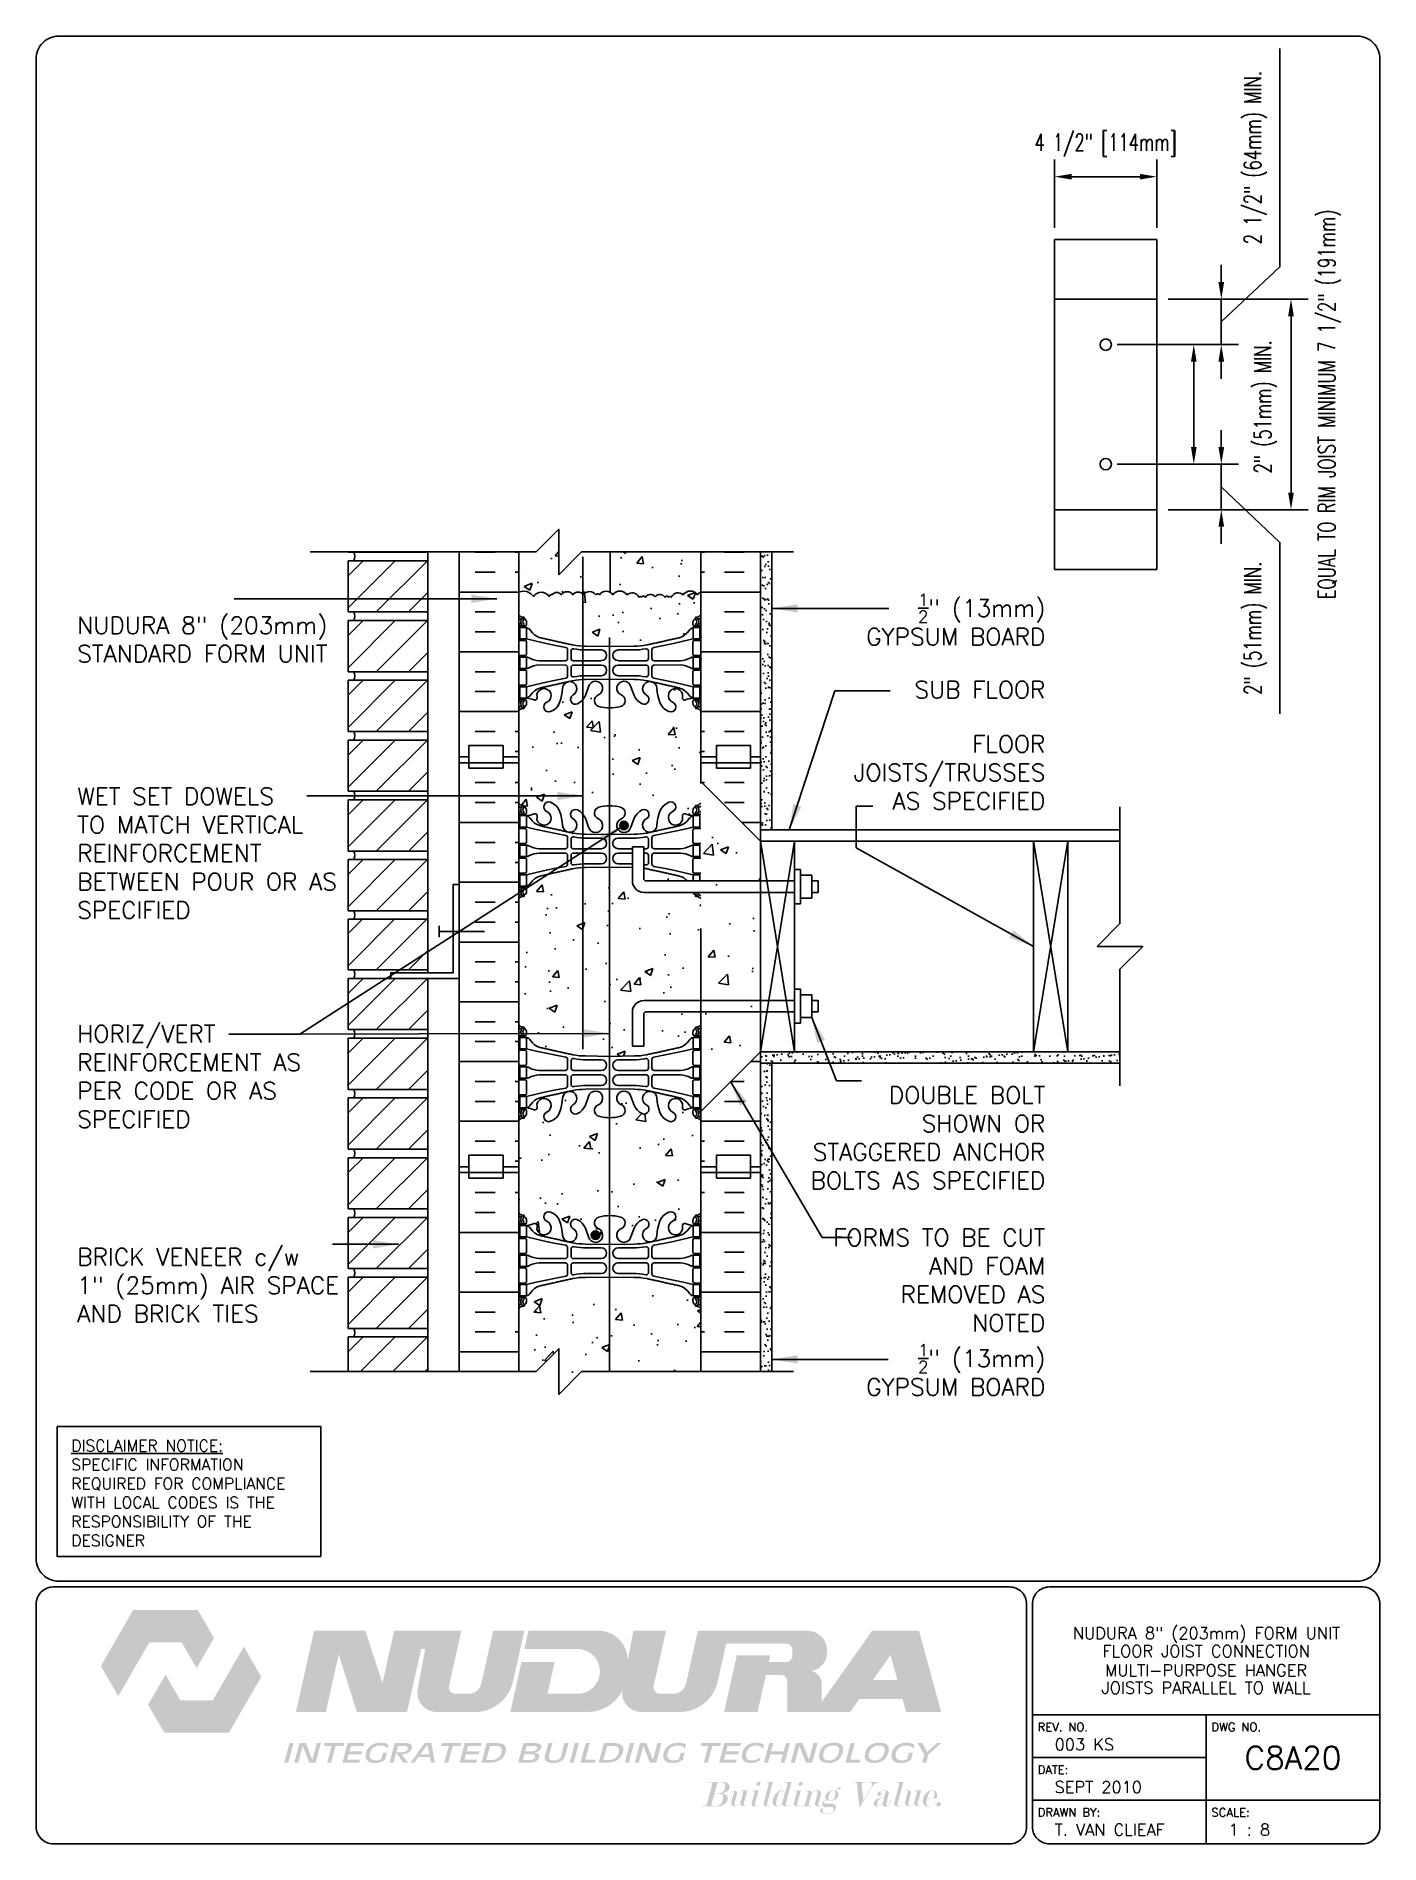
# Paper-space layout 'C8A20' of a CAD drawing. Header units: inches. Extents: x 0.42 to 7.8, y 0.49 to 10.41.
# The model-space entities are those that its viewports show. They can reach past a viewport. Long polylines and large blocks are cut down to what shows.
import ezdxf
from ezdxf.enums import TextEntityAlignment as Align

# ---------------------------------------------------------------- set-up
doc = ezdxf.new("R2010")
doc.units = ezdxf.units.IN
doc.header["$MEASUREMENT"] = 0
doc.header["$PDMODE"] = 3
doc.header["$PDSIZE"] = 0.0625
doc.linetypes.add('DASHED2', pattern=[0.375, 0.25, -0.125])
doc.linetypes.add('HIDDEN2', pattern=[0.1875, 0.125, -0.0625])
for name, color, linetype in [('HATCH', 12, 'Continuous'), ('LINE15', 9, 'Continuous'), ('LINE18', 9, 'Continuous'), ('line25', 2, 'Continuous'), ('LINE3', 3, 'Continuous'), ('LINE50', 5, 'Continuous'), ('LINE9', 9, 'Continuous'), ('LOGO', 7, 'Continuous'), ('TBK_LINE65', 3, 'Continuous'), ('TBK_TEXT', 4, 'Continuous'), ('TEXT', 4, 'Continuous'), ('Web_Edge', 9, 'Continuous')]:
    doc.layers.add(name, color=color, linetype=linetype)
doc.styles.add('DIM', font='romans.shx', dxfattribs={"width": 0.7})
doc.styles.add('ROMANS', font='romans.shx', dxfattribs={"height": 0.75})
doc.dimstyles.new('ext_12', dxfattribs={"dimscale": 12, "dimtxt": 0.09375, "dimasz": 0.09375, "dimexe": 0.09375, "dimexo": 0.0625, "dimgap": 0.0625, "dimtad": 1, "dimdec": 1, "dimzin": 3, "dimdsep": 46, "dimlunit": 4, "dimtxsty": 'DIM', "dimcen": 0.09, "dimdle": 0.09375, "dimclrt": 4, "dimadec": 0, "dimazin": 0, "dimtfac": 1, "dimtdec": 1, "dimtmove": 2, "dimatfit": 3, "dimfxl": 1, "dimfrac": 2, "dimtolj": 1, "dimtzin": 0, "dimarcsym": 0})
doc.dimstyles.new('ext_8', dxfattribs={"dimscale": 8, "dimtxt": 0.09375, "dimasz": 0.09375, "dimexe": 0.09375, "dimexo": 0.0625, "dimgap": 0.0625, "dimtad": 1, "dimdec": 1, "dimzin": 3, "dimdsep": 46, "dimlunit": 4, "dimtxsty": 'DIM', "dimcen": 0.09, "dimdle": 0.09375, "dimclrt": 4, "dimadec": 0, "dimazin": 0, "dimtfac": 1, "dimtdec": 1, "dimtmove": 2, "dimatfit": 3, "dimfxl": 1, "dimfrac": 2, "dimtolj": 1, "dimtzin": 0, "dimarcsym": 0})
pattern_1 = [(37.5, (71.9557, 23.9472), (-0.0157483, 0.48170594), [0, -0.38, 0, -0.425, 0, -0.40625]), (7.5, (71.9557, 23.9472), (0.4424442, 0.7055365), [0, -0.205, 0, -0.3425, 0, -0.13125]), (327.5, (71.6482, 23.9472), (0.7785355, 0.0014148), [0, -0.125, 0, -0.45, 0, -0.5875]), (317.5, (71.6482, 23.9472), (0.7515317, 0.219419), [0, -0.0625, 0, -0.295, 0, -0.3375])]

psp = doc.layouts.new('C8A20')

# ---------------------------------------------------------------- texts
at = {"layer": 'TBK_TEXT', "color": 7, "style": 'ROMANS'}
for s, p in [('REV. NO.', (5.9215, 1.107)), ('DWG NO.', (6.876, 1.107)), ('DATE:', (5.9215, 0.8726)), ('DRAWN BY:', (5.9215, 0.6382)), ('SCALE:', (6.876, 0.6382))]:
    psp.add_text(s, height=0.04688, dxfattribs=at).set_placement(p)
at = {"layer": 'TEXT', "insert": (0.6134, 2.7065), "char_height": 0.0625, "width": 1.41371, "attachment_point": 1, "style": 'ROMANS'}
psp.add_mtext('{\\Fromans.shx|c1;\\LDISCLAIMER NOTICE:\\l\\PSPECIFIC INFORMATION REQUIRED FOR COMPLIANCE WITH LOCAL CODES IS THE RESPONSIBILITY OF THE DESIGNER}', dxfattribs=at)

msp = doc.modelspace()

# ---------------------------------------------------------------- texts
at = {"layer": 'TEXT', "char_height": 0.75, "style": 'ROMANS'}
for s, insert, width, attachment_point in [('\\A1;{\\H0.7x;\\S1/2;}" (13mm) GYPSUM BOARD', (195.56, 163.3), 9.34292, 6), ('NUDURA 8" (203mm)\\PSTANDARD FORM UNIT', (153.016, 162.422), 11.05043, 4), ('\\A1;{\\H1x;SUB FLOOR}', (195.56, 160.221), 11.43486, 6), ('\\A1;FLOOR JOISTS/TRUSSES \\PAS SPECIFIED', (195.56, 156.582), 11.43486, 6), ('WET SET DOWELS \\PTO MATCH VERTICAL\\PREINFORCEMENT BETWEEN POUR OR AS SPECIFIED', (153.016, 153.037), 12.96959, 4), ('HORIZ/VERT REINFORCEMENT AS PER CODE OR AS SPECIFIED', (153.016, 143.227), 12.96959, 4), ('DOUBLE BOLT SHOWN OR STAGGERED ANCHOR BOLTS AS SPECIFIED', (195.56, 140.535), 11.43486, 6), ('BRICK VENEER c/w\\P1" (25mm) AIR SPACE AND BRICK TIES', (153.016, 134.057), 12.96959, 4), ('FORMS TO BE CUT AND FOAM REMOVED AS NOTED', (195.56, 134.28), 10.52477, 6), ('\\A1;{\\H0.7x;\\S1/2;}" (13mm) GYPSUM BOARD', (195.56, 130.344), 9.12069, 6)]:
    msp.add_mtext(s, dxfattribs=dict(at, insert=insert, width=width, attachment_point=attachment_point))

# ---------------------------------------------------------------- blocks, each defined once
blk = doc.blocks.new('TITLEBLOCK-Tag')
at = {"style": 'ROMANS'}
for tag, height, p in [('TITLE_LINE_1', 0.065, (0.927, -0.1328)), ('TITLE_LINE_2', 0.065, (0.9294, -0.2258)), ('CENTRE-LINE-3', 0.065, (0.927, -0.3246)), ('TITLE_LINE_4', 0.065, (0.927, -0.4299)), ('TITLE_LINE_5', 0.065, (0.927, -0.526)), ('DWG', 0.125, (1.4043, -0.9102))]:
    blk.add_attdef(tag, text='', height=height, dxfattribs=at).set_placement(p, align=Align.MIDDLE_CENTER)
for tag, p in [('LATEST_REVISION', (0.0954, -0.8366)), ('REVISION_DATE', (0.0954, -1.071)), ('DRAWN_BY', (0.0954, -1.3053)), ('SCALE', (1.0499, -1.3053))]:
    blk.add_attdef(tag, text='', height=0.065, dxfattribs=at).set_placement(p, align=Align.MIDDLE_LEFT)
blk = doc.blocks.new('*D1')
at = {"layer": 'Defpoints', "color": 0, "transparency": 16777216}
for p in [(195.961, 182.751), (195.961, 179.999), (200.461, 179.999)]:
    blk.add_point(p, dxfattribs=at)
at = {"layer": 'TEXT', "color": 0, "lineweight": -2, "transparency": 16777216}
for p, q in [((195.961, 180.499), (195.961, 183.501)), ((200.461, 180.499), (200.461, 183.501)), ((199.711, 182.751), (196.711, 182.751))]:
    blk.add_line(p, q, dxfattribs=at)
at = {"layer": 'TEXT', "color": 0, "transparency": 16777216}
for points in [[(196.711, 182.876), (196.711, 182.626), (195.961, 182.751)], [(199.711, 182.876), (199.711, 182.626), (200.461, 182.751)]]:
    blk.add_solid(points, dxfattribs=at)
at = {"layer": 'TEXT', "color": 4, "transparency": 16777216, "insert": (198.211, 184.137), "char_height": 0.75, "attachment_point": 5, "style": 'DIM'}
blk.add_mtext('\\A1;4 1/2" [114mm]', dxfattribs=at)
blk = doc.blocks.new('*D2')
at = {"layer": 'Defpoints', "color": 0, "transparency": 16777216}
for p in [(200.461, 177.374), (200.461, 168.124), (206.354, 168.124)]:
    blk.add_point(p, dxfattribs=at)
at = {"layer": 'TEXT', "color": 0, "lineweight": -2, "transparency": 16777216}
for p, q in [((200.961, 177.374), (207.104, 177.374)), ((206.354, 176.624), (206.354, 168.874)), ((200.961, 168.124), (207.104, 168.124))]:
    blk.add_line(p, q, dxfattribs=at)
at = {"layer": 'TEXT', "color": 0, "transparency": 16777216}
for points in [[(206.229, 176.624), (206.479, 176.624), (206.354, 177.374)], [(206.229, 168.874), (206.479, 168.874), (206.354, 168.124)]]:
    blk.add_solid(points, dxfattribs=at)
at = {"layer": 'TEXT', "color": 4, "transparency": 16777216, "insert": (208.049, 172.749), "char_height": 0.75, "attachment_point": 5, "rotation": 90, "style": 'DIM'}
blk.add_mtext('\\A1;EQUAL TO RIM JOIST MINIMUM 7 1/2" (191mm) ', dxfattribs=at)
blk = doc.blocks.new('*D3')
at = {"layer": 'Defpoints', "color": 0, "transparency": 16777216}
for p in [(198.211, 170.124), (203.291, 170.124), (200.461, 168.124)]:
    blk.add_point(p, dxfattribs=at)
at = {"layer": 'TEXT', "color": 0, "lineweight": -2, "transparency": 16777216}
for p, q in [((203.291, 170.874), (203.291, 171.624)), ((198.711, 170.124), (204.041, 170.124)), ((203.291, 168.124), (203.291, 170.124)), ((203.291, 168.124), (203.291, 170.124)), ((203.291, 169.124), (205.861, 166.679)), ((200.961, 168.124), (204.041, 168.124)), ((203.291, 167.374), (203.291, 166.624)), ((205.861, 166.679), (205.861, 159.154))]:
    blk.add_line(p, q, dxfattribs=at)
at = {"layer": 'TEXT', "color": 0, "transparency": 16777216}
for points in [[(203.166, 170.874), (203.416, 170.874), (203.291, 170.124)], [(203.166, 167.374), (203.416, 167.374), (203.291, 168.124)]]:
    blk.add_solid(points, dxfattribs=at)
at = {"layer": 'TEXT', "color": 4, "transparency": 16777216, "insert": (204.79, 162.917), "char_height": 0.75, "attachment_point": 5, "rotation": 90, "style": 'DIM'}
blk.add_mtext('\\A1;2" (51mm) MIN.', dxfattribs=at)
blk = doc.blocks.new('*D4')
at = {"layer": 'Defpoints', "color": 0, "transparency": 16777216}
for p in [(198.211, 175.374), (202.082, 175.374), (198.211, 170.124)]:
    blk.add_point(p, dxfattribs=at)
at = {"layer": 'TEXT', "color": 0, "lineweight": -2, "transparency": 16777216}
for p, q in [((198.711, 175.374), (202.832, 175.374)), ((202.082, 170.874), (202.082, 174.624)), ((198.711, 170.124), (202.832, 170.124))]:
    blk.add_line(p, q, dxfattribs=at)
at = {"layer": 'TEXT', "color": 0, "transparency": 16777216}
for points in [[(201.957, 174.624), (202.207, 174.624), (202.082, 175.374)], [(201.957, 170.874), (202.207, 170.874), (202.082, 170.124)]]:
    blk.add_solid(points, dxfattribs=at)
at = {"layer": 'TEXT', "color": 4, "transparency": 16777216, "insert": (205.236, 172.639), "char_height": 0.75, "attachment_point": 5, "rotation": 90, "style": 'DIM'}
blk.add_mtext('\\A1;2" (51mm) MIN.', dxfattribs=at)
blk = doc.blocks.new('*D5')
at = {"layer": 'Defpoints', "color": 0, "transparency": 16777216}
for p in [(200.461, 177.374), (203.291, 177.374), (198.211, 175.374)]:
    blk.add_point(p, dxfattribs=at)
at = {"layer": 'TEXT', "color": 0, "lineweight": -2, "transparency": 16777216}
for p, q in [((205.861, 178.788), (205.861, 188.388)), ((203.291, 178.124), (203.291, 178.874)), ((203.291, 176.374), (205.861, 178.788)), ((200.961, 177.374), (204.041, 177.374)), ((203.291, 175.374), (203.291, 177.374)), ((203.291, 175.374), (203.291, 177.374)), ((198.711, 175.374), (204.041, 175.374)), ((203.291, 174.624), (203.291, 173.874))]:
    blk.add_line(p, q, dxfattribs=at)
at = {"layer": 'TEXT', "color": 0, "transparency": 16777216}
for points in [[(203.166, 178.124), (203.416, 178.124), (203.291, 177.374)], [(203.166, 174.624), (203.416, 174.624), (203.291, 175.374)]]:
    blk.add_solid(points, dxfattribs=at)
at = {"layer": 'TEXT', "color": 4, "transparency": 16777216, "insert": (204.79, 183.588), "char_height": 0.75, "attachment_point": 5, "rotation": 90, "style": 'DIM'}
blk.add_mtext('\\A1;2 1/2" (64mm) MIN.', dxfattribs=at)

# ---------------------------------------------------------------- dimensions: what is measured, and where the dimension line sits
at = {"layer": 'TEXT'}
for base, p1, p2, text, override, picture, middle in [((203.291, 177.374), (198.211, 175.374), (200.461, 177.374), '2 1/2" (64mm) MIN.', {"dimtmove": 1}, '*D5', (205.861, 179.288)), ((202.082, 175.374), (198.211, 170.124), (198.211, 175.374), '2" (51mm) MIN.', {"dimtmove": 2}, '*D4', (205.236, 172.639)), ((203.291, 170.124), (200.461, 168.124), (198.211, 170.124), '2" (51mm) MIN.', {"dimtmove": 1}, '*D3', (205.861, 166.179))]:
    dim = msp.add_linear_dim(base=base, p1=p1, p2=p2, angle=90, text=text, dimstyle='ext_8', override=override, dxfattribs=at)
    dim.commit()
    dim.dimension.update_dxf_attribs({"geometry": picture, "text_midpoint": middle, "dimtype": 160})
dim = msp.add_linear_dim(base=(195.961, 182.751), p1=(200.461, 179.999), p2=(195.961, 179.999), dimstyle='ext_8', dxfattribs=at)
dim.commit()
dim.dimension.update_dxf_attribs({"geometry": '*D1', "text_midpoint": (198.211, 184.137), "dimtype": 160})
dim = msp.add_linear_dim(base=(206.354, 168.124), p1=(200.461, 177.374), p2=(200.461, 168.124), angle=90, text='EQUAL TO RIM JOIST MINIMUM 7 1/2" (191mm) ', dimstyle='ext_8', dxfattribs=at)
dim.commit()
dim.dimension.update_dxf_attribs({"geometry": '*D2', "text_midpoint": (208.049, 172.749), "dimtype": 160})

# ---------------------------------------------------------------- hatches: boundary and pattern name
at = {"layer": 'HATCH'}
h = msp.add_hatch(dxfattribs=at)
h.set_pattern_fill('AR-CONC', color=256, scale=0.5)
h.paths.add_polyline_path([(176.428, 166.267), (175.179, 166.267), (174.179, 165.267), (174.179, 167.267), (173.179, 166.267), (172.417, 166.267), (172.417, 164.51, -0.34551), (173.061, 164.315, -0.520567), (173.759, 164.315, -0.520567), (173.881, 164.388, -0.520567), (174.285, 164.388, -0.520567), (174.799, 164.388, -0.520567), (175.252, 164.388, -0.520567), (175.803, 164.388, -0.520567), (175.962, 164.388, -0.382917), (176.428, 164.497)])
h.paths.add_polyline_path([(180.417, 166.267), (176.428, 166.267), (176.428, 164.497, -0.114772), (176.549, 164.388, -0.520567), (177.173, 164.388, -0.520567), (177.7, 164.278, -0.520567), (177.81, 164.278, -0.520567), (177.981, 164.278, -0.520567), (178.41, 164.302, -0.520567), (178.838, 164.278, -0.520567), (179.009, 164.278, -0.520567), (179.119, 164.278, -0.520567), (179.646, 164.388, -0.520567), (180.27, 164.388, -0.135269), (180.417, 164.509)])
h.paths.add_polyline_path([(176.405, 159.417, -0.066822), (175.943, 159.48, -0.734872), (175.92, 159.991, 1.612474), (175.488, 160.35), (175.345, 159.963, -0.071771), (175.232, 159.782), (175.232, 154.753, -0.071771), (175.345, 154.572), (175.488, 154.185, 1.612474), (175.92, 154.544, -0.734872), (175.943, 155.055, -0.066822), (176.405, 155.118)])
h.paths.add_polyline_path([(175.232, 159.782, -0.100061), (174.999, 159.597, -0.940793), (174.796, 159.98, 1.753171), (174.345, 160.277, -0.068226), (174.209, 159.649, -0.21345), (173.817, 159.259, -1), (173.654, 159.668, 2.087231), (173.22, 159.893, -0.669601), (173.087, 159.773, 0.085348), (172.758, 159.848), (172.653, 159.848), (172.653, 159.778), (172.7, 159.778, -0.414214), (172.763, 159.716), (172.763, 159.648, -0.249069), (172.653, 159.441), (172.653, 159.399), (172.563, 159.399, 0.088416), (172.417, 159.302), (172.417, 157.267), (172.417, 155.233, 0.088416), (172.563, 155.136), (172.653, 155.136), (172.653, 155.094, -0.249069), (172.763, 154.887), (172.763, 154.819, -0.414214), (172.7, 154.757), (172.653, 154.757), (172.653, 154.687), (172.758, 154.687, 0.085348), (173.087, 154.762, -0.669601), (173.22, 154.642, 2.087231), (173.654, 154.867, -1), (173.817, 155.275, -0.21345), (174.209, 154.886, -0.068226), (174.345, 154.258, 1.753171), (174.796, 154.555, -0.940793), (174.999, 154.938, -0.100061), (175.232, 154.753)])
edge = h.paths.add_edge_path()
edge.add_line((180.181, 163.018), (180.133, 163.018))
edge.add_arc((180.133, 163.081), 0.0625, 180, 270, ccw=False)
edge.add_line((180.071, 163.081), (180.071, 163.148))
edge.add_arc((180.321, 163.148), 0.25, 124.0558, 180, ccw=False)
edge.add_line((180.181, 163.355), (180.181, 163.397))
edge.add_line((180.181, 163.397), (180.271, 163.397))
edge.add_arc((180.071, 163.855), 0.5, 293.57818, 313.78911)
edge.add_line((180.417, 163.494), (180.417, 164.509))
edge.add_arc((180.564, 164.182), 0.359, 114.18565, 145)
edge.add_arc((179.958, 164.17), 0.381, 35, 145)
edge.add_arc((179.421, 164.149), 0.328, 46.8221, 156.8221)
edge.add_arc((179.064, 164.239), 0.0672, 35, 145)
edge.add_arc((178.924, 164.218), 0.105, 35, 145)
edge.add_arc((178.615, 164.14), 0.262, 31.72934, 141.72934)
edge.add_arc((178.204, 164.14), 0.262, 38.27066, 148.27066)
edge.add_arc((177.896, 164.218), 0.105, 35, 145)
edge.add_arc((177.755, 164.239), 0.0672, 35, 145)
edge.add_arc((177.398, 164.149), 0.328, 23.1779, 133.1779)
edge.add_arc((176.861, 164.17), 0.381, 35, 145)
edge.add_arc((176.256, 164.182), 0.359, 35, 61.18928)
edge.add_arc((176.256, 164.182), 0.359, 61.18928, 145)
edge.add_arc((175.882, 164.332), 0.0971, 35, 145)
edge.add_arc((175.527, 164.195), 0.336, 35, 145)
edge.add_arc((175.025, 164.23), 0.276, 35, 41.60704)
edge.add_line((175.232, 164.413), (175.232, 162.132))
edge.add_arc((175.345, 165.114), 2.984, 267.83303, 270.09947)
edge.add_line((175.35, 162.13), (176.417, 162.114))
edge.add_line((176.417, 162.114), (177.483, 162.13))
edge.add_arc((177.489, 165.114), 2.984, 269.90053, 280.74538)
edge.add_spline(control_points=[(178.045, 162.182), (179.482, 162.503)], knot_values=[0, 0, 1, 1], degree=1, periodic=0)
edge.add_arc((179.275, 163.217), 0.743, 286.18929, 325.77198)
edge.add_arc((180.198, 162.605), 0.364, 109.66126, 147.95758, ccw=False)
edge.add_line((180.076, 162.948), (180.181, 162.948))
edge.add_line((180.181, 162.948), (180.181, 163.018))
edge = h.paths.add_edge_path()
edge.add_spline(control_points=[(174.789, 152.353), (173.351, 152.032)], knot_values=[0, 0, 1, 1], degree=1, periodic=0)
edge.add_arc((173.559, 151.318), 0.743, 106.18929, 145.77198)
edge.add_arc((172.635, 151.93), 0.364, 289.66126, 327.95758, ccw=False)
edge.add_line((172.758, 151.587), (172.653, 151.587))
edge.add_line((172.653, 151.587), (172.653, 151.517))
edge.add_line((172.653, 151.517), (172.7, 151.517))
edge.add_arc((172.7, 151.454), 0.0625, 0, 90, ccw=False)
edge.add_line((172.763, 151.454), (172.763, 151.387))
edge.add_arc((172.513, 151.387), 0.25, 304.0558, 360, ccw=False)
edge.add_line((172.653, 151.18), (172.653, 151.138))
edge.add_line((172.653, 151.138), (172.563, 151.138))
edge.add_arc((172.763, 150.68), 0.5, 113.57818, 133.78911)
edge.add_line((172.417, 151.041), (172.417, 145.494))
edge.add_arc((172.763, 145.855), 0.5, 226.21089, 246.42182)
edge.add_line((172.563, 145.397), (172.653, 145.397))
edge.add_line((172.653, 145.397), (172.653, 145.355))
edge.add_arc((172.513, 145.148), 0.25, 0, 55.9442, ccw=False)
edge.add_line((172.763, 145.148), (172.763, 145.081))
edge.add_arc((172.7, 145.081), 0.0625, -90, 0, ccw=False)
edge.add_line((172.7, 145.018), (172.653, 145.018))
edge.add_line((172.653, 145.018), (172.653, 144.948))
edge.add_line((172.653, 144.948), (172.758, 144.948))
edge.add_arc((172.635, 144.605), 0.364, 32.04242, 70.33874, ccw=False)
edge.add_arc((173.559, 145.217), 0.743, 214.22802, 253.81071)
edge.add_spline(control_points=[(173.351, 144.503), (174.789, 144.182)], knot_values=[0, 0, 1, 1], degree=1, periodic=0)
edge.add_arc((175.345, 147.114), 2.984, 259.25462, 270.09947)
edge.add_line((175.35, 144.13), (176.405, 144.114))
edge.add_line((176.405, 144.114), (176.405, 145.067))
edge.add_line((176.405, 145.067), (176.405, 151.067))
edge.add_line((176.405, 151.067), (176.405, 152.421))
edge.add_line((176.405, 152.421), (175.35, 152.405))
edge.add_arc((175.345, 149.421), 2.984, 89.90053, 100.74538)
h.paths.add_polyline_path([(180.417, 159.302, 0.088416), (180.271, 159.399), (180.181, 159.399), (180.181, 159.441, -0.249069), (180.071, 159.648), (180.071, 159.716, -0.414214), (180.133, 159.778), (180.181, 159.778), (180.181, 159.848), (180.076, 159.848, 0.085348), (179.746, 159.773, -0.669601), (179.614, 159.893, 2.087231), (179.18, 159.668, -1), (179.016, 159.259, -0.21345), (178.624, 159.649, -0.069923), (178.487, 160.292, 1.629604), (178.016, 159.991, -1.059167), (177.81, 159.61, -0.16372), (177.488, 159.963), (177.346, 160.35, 1.612474), (176.914, 159.991, -0.734872), (176.891, 159.48, -0.070129), (176.405, 159.418), (176.405, 155.117, -0.070129), (176.891, 155.055, -0.734872), (176.914, 154.544, 1.612474), (177.346, 154.185), (177.488, 154.572, -0.16372), (177.81, 154.925, -1.059167), (178.016, 154.544, 1.629604), (178.487, 154.242, -0.069923), (178.624, 154.886, -0.21345), (179.016, 155.275, -1), (179.18, 154.867, 2.087231), (179.614, 154.642, -0.669601), (179.746, 154.762, 0.085348), (180.076, 154.687), (180.181, 154.687), (180.181, 154.757), (180.133, 154.757, -0.414214), (180.071, 154.819), (180.071, 154.887, -0.249069), (180.181, 155.094), (180.181, 155.136), (180.271, 155.136, 0.088416), (180.417, 155.233), (180.417, 156.192)])
h.paths.add_polyline_path([(177.228, 154.258, -1), (176.853, 154.258, -1)], flags=16)
edge = h.paths.add_edge_path()
edge.add_spline(control_points=[(179.482, 152.032), (178.045, 152.353)], knot_values=[0, 0, 1, 1], degree=1, periodic=0)
edge.add_arc((177.489, 149.421), 2.984, 79.25462, 81.81721)
edge.add_line((177.913, 152.375), (177.913, 151.917))
edge.add_arc((178.013, 151.917), 0.1, 180, 270)
edge.add_line((178.013, 151.817), (179.826, 151.817))
edge.add_arc((179.275, 151.318), 0.743, 42.17631, 73.81071)
h.paths.add_polyline_path([(176.405, 141.417, -0.066822), (175.943, 141.48, -0.734872), (175.92, 141.991, 1.612474), (175.488, 142.35), (175.345, 141.963, -0.173075), (174.999, 141.597, -0.940793), (174.796, 141.98, 1.702394), (174.346, 142.292, -0.069923), (174.209, 141.649, -0.21345), (173.817, 141.259, -1), (173.654, 141.668, 2.087231), (173.22, 141.893, -0.669601), (173.087, 141.773, 0.085348), (172.758, 141.848), (172.653, 141.848), (172.653, 141.778), (172.7, 141.778, -0.414214), (172.763, 141.716), (172.763, 141.648, -0.249069), (172.653, 141.441), (172.653, 141.399), (172.563, 141.399, 0.088416), (172.417, 141.302), (172.417, 139.267), (172.417, 137.233, 0.088416), (172.563, 137.136), (172.653, 137.136), (172.653, 137.094, -0.249069), (172.763, 136.887), (172.763, 136.819, -0.414214), (172.7, 136.757), (172.653, 136.757), (172.653, 136.687), (172.758, 136.687, 0.085348), (173.087, 136.762, -0.669601), (173.22, 136.642, 2.087231), (173.654, 136.867, -1), (173.817, 137.275, -0.21345), (174.209, 136.886, -0.069923), (174.346, 136.242, 1.702394), (174.796, 136.555, -0.940793), (174.999, 136.938, -0.173075), (175.345, 136.572), (175.488, 136.185, 1.612474), (175.92, 136.544, -0.734872), (175.943, 137.055, -0.066822), (176.405, 137.118)])
h.paths.add_polyline_path([(175.98, 136.258, -1), (175.605, 136.258, -1)], flags=16)
h.paths.add_polyline_path([(180.417, 139.267), (180.417, 141.302, 0.088416), (180.271, 141.399), (180.181, 141.399), (180.181, 141.441, -0.249069), (180.071, 141.648), (180.071, 141.716, -0.414214), (180.133, 141.778), (180.181, 141.778), (180.181, 141.848), (180.076, 141.848, 0.085348), (179.746, 141.773, -0.669601), (179.614, 141.893, 2.087231), (179.18, 141.668, -1), (179.016, 141.259, -0.21345), (178.624, 141.649, -0.069923), (178.487, 142.292, 1.702394), (178.038, 141.98, -0.940793), (177.834, 141.597, -0.173075), (177.488, 141.963), (177.346, 142.35, 1.612474), (176.914, 141.991, -0.734872), (176.891, 141.48, -0.070129), (176.405, 141.418), (176.405, 137.117, -0.070129), (176.891, 137.055, -0.734872), (176.914, 136.544, 1.612474), (177.346, 136.185), (177.488, 136.572, -0.173075), (177.834, 136.938, -0.940793), (178.038, 136.555, 1.702394), (178.487, 136.242, -0.069923), (178.624, 136.886, -0.21345), (179.016, 137.275, -1), (179.18, 136.867, 2.087231), (179.614, 136.642, -0.669601), (179.746, 136.762, 0.085348), (180.076, 136.687), (180.181, 136.687), (180.181, 136.757), (180.133, 136.757, -0.414214), (180.071, 136.819), (180.071, 136.887, -0.249069), (180.181, 137.094), (180.181, 137.136), (180.271, 137.136, 0.088416), (180.417, 137.233)])
h = msp.add_hatch(dxfattribs=at)
h.set_pattern_fill('ANSI31', color=256, scale=8, style=0)
h.set_pattern_definition([(45, (91.1324, 75.6803), (-0.707107, 0.707107), [])])
h.paths.add_polyline_path([(168.417, 166.267), (164.917, 166.267), (164.917, 166.258), (168.417, 166.258)])
h = msp.add_hatch(dxfattribs=at)
h.set_pattern_fill('AR-SAND', color=256, scale=0.25, style=0)
h.set_pattern_definition(pattern_1)
h.paths.add_polyline_path([(183.542, 166.267), (183.042, 166.267), (183.042, 157.267), (183.042, 154.067), (183.542, 154.067)])
h = msp.add_hatch(dxfattribs=at)
h.set_pattern_fill('ANSI31', color=256, scale=8, style=0)
h.set_pattern_definition([(45, (91.1324, 73.0553), (-0.707107, 0.707107), [])])
h.paths.add_polyline_path([(168.417, 163.633), (168.417, 165.883), (164.917, 165.883), (164.917, 163.633)])
h = msp.add_hatch(dxfattribs=at)
h.set_pattern_fill('ANSI31', color=256, scale=8, style=0)
h.set_pattern_definition([(45, (91.1324, 70.4303), (-0.707107, 0.707107), [])])
h.paths.add_polyline_path([(168.417, 161.008), (168.417, 163.258), (164.917, 163.258), (164.917, 161.008)])
h = msp.add_hatch(dxfattribs=at)
h.set_pattern_fill('ANSI31', color=256, scale=8, style=0)
h.set_pattern_definition([(45, (91.1324, 67.8053), (-0.707107, 0.707107), [])])
h.paths.add_polyline_path([(168.417, 158.383), (168.417, 160.633), (164.917, 160.633), (164.917, 158.383)])
h = msp.add_hatch(dxfattribs=at)
h.set_pattern_fill('ANSI31', color=256, scale=8, style=0)
h.set_pattern_definition([(45, (91.1324, 65.1803), (-0.707107, 0.707107), [])])
h.paths.add_polyline_path([(168.417, 155.758), (168.417, 158.008), (164.917, 158.008), (164.917, 155.758)])
h = msp.add_hatch(dxfattribs=at)
h.set_pattern_fill('INSUL', color=256, scale=7, style=0)
h.set_pattern_definition([(0, (-2753.7448, -257.742), (0, 2.625), []), (0, (-2753.7448, -256.867), (0, 2.625), [0.875, -0.875]), (0, (-2753.7448, -255.992), (0, 2.625), [0.875, -0.875])])
h.paths.add_polyline_path([(169.792, 139.267), (170.229, 139.267), (170.229, 139.767), (171.729, 139.767), (171.729, 139.267), (172.417, 139.267), (172.417, 157.267), (171.729, 157.267), (171.729, 157.767), (170.229, 157.767), (170.229, 157.267), (169.792, 157.267)])
h = msp.add_hatch(dxfattribs=at)
h.set_pattern_fill('INSUL', color=256, scale=7, style=0)
h.set_pattern_definition([(180, (3106.5784, -257.742), (0, 2.625), []), (180, (3106.5784, -256.867), (0, 2.625), [0.875, -0.875]), (180, (3106.5784, -255.992), (0, 2.625), [0.875, -0.875])])
h.paths.add_polyline_path([(183.042, 144.317), (180.417, 141.692), (180.417, 139.267), (181.104, 139.267), (181.104, 139.767), (182.604, 139.767), (182.604, 139.267), (183.042, 139.267)])
h.paths.add_polyline_path([(180.417, 156.192), (183.042, 153.567), (183.042, 157.267), (182.604, 157.267), (182.604, 157.767), (181.104, 157.767), (181.104, 157.267), (180.417, 157.267)])
h = msp.add_hatch(dxfattribs=at)
h.set_pattern_fill('ANSI31', color=256, scale=8, style=0)
h.set_pattern_definition([(45, (91.1324, 62.5553), (-0.707107, 0.707107), [])])
h.paths.add_polyline_path([(168.417, 153.133), (168.417, 155.383), (164.917, 155.383), (164.917, 153.133)])
h = msp.add_hatch(dxfattribs=at)
h.set_pattern_fill('AR-CONC', color=256, scale=0.5, style=0)
h.set_pattern_definition([(50, (46.9927, -6.3218), (3.5863, -0.31376), [0.375, -4.125]), (355, (46.9927, -6.3218), (-0.693757, 3.76096), [0.3, -3.3]), (100.4514, (47.2916, -6.348), (2.892547, 3.4472), [0.3187, -3.50571]), (46.1842, (46.9927, -5.3218), (5.336205, -0.827595), [0.5625, -6.1875]), (96.6356, (47.4374, -5.3907), (4.67331, 4.87059), [0.47805, -5.25856]), (351.1842, (46.993, -5.322), (4.67331, 4.8706), [0.45, -4.95]), (21, (47.4927, -5.5718), (2.984535, -2.013094), [0.375, -4.125]), (326, (47.4927, -5.5718), (1.216577, 3.62575), [0.3, -3.3]), (71.4514, (47.7415, -5.7395), (4.201113, 1.61265), [0.3187, -3.50571]), (37.5, (46.9927, -6.3218), (0.060799, 1.664469), [0, -3.26, 0, -3.35, 0, -3.3125]), (7.5, (46.9927, -6.3218), (1.315348, 1.972059), [0, -1.91, 0, -3.185, 0, -1.2625]), (327.5, (45.8777, -6.3218), (2.669112, -0.112774), [0, -1.25, 0, -3.9, 0, -5.175]), (317.5, (45.3777, -6.3218), (2.91593, 0.500525), [0, -1.625, 0, -2.59, 0, -3.675])])
h.paths.add_polyline_path([(183.042, 151.005), (180.417, 151.005), (180.417, 146.88), (183.042, 146.88)])
h.paths.add_polyline_path([(183.042, 145.442), (183.042, 146.38), (180.417, 146.38), (180.417, 142.817)])
h.paths.add_polyline_path([(180.417, 155.067), (180.417, 151.505), (183.042, 151.505), (183.042, 152.442)])
h = msp.add_hatch(dxfattribs=at)
h.set_pattern_fill('ANSI31', color=256, scale=8, style=0)
h.set_pattern_definition([(45, (91.1324, 59.9303), (-0.707107, 0.707107), [])])
h.paths.add_polyline_path([(168.417, 150.508), (168.417, 152.758), (164.917, 152.758), (164.917, 150.508)])
h = msp.add_hatch(dxfattribs=at)
h.set_pattern_fill('AR-CONC', color=256, scale=0.5)
edge = h.paths.add_edge_path()
edge.add_arc((180.071, 150.68), 0.5, 46.21089, 66.42182)
edge.add_line((180.271, 151.138), (180.181, 151.138))
edge.add_line((180.181, 151.138), (180.181, 151.18))
edge.add_arc((180.321, 151.387), 0.25, 196.12425, 235.9442, ccw=False)
edge.add_line((180.081, 151.317), (177.95, 151.317))
edge.add_arc((177.924, 151.533), 0.217, 262.69941, 276.69422, ccw=False)
edge.add_arc((177.913, 151.817), 0.5, 180, 268.08154, ccw=False)
edge.add_line((177.413, 151.817), (177.413, 152.406))
edge.add_line((177.413, 152.406), (176.417, 152.421))
edge.add_line((176.417, 152.421), (176.405, 152.421))
edge.add_line((176.405, 152.421), (176.405, 151.067))
edge.add_line((176.405, 151.067), (176.405, 145.067))
edge.add_line((176.405, 145.067), (176.405, 144.114))
edge.add_line((176.405, 144.114), (176.417, 144.114))
edge.add_line((176.417, 144.114), (177.483, 144.13))
edge.add_arc((177.489, 147.114), 2.984, 269.90053, 280.74538)
edge.add_spline(control_points=[(178.045, 144.182), (179.482, 144.503)], knot_values=[0, 0, 1, 1], degree=1, periodic=0)
edge.add_arc((179.275, 145.217), 0.743, 286.18929, 325.77198)
edge.add_arc((180.198, 144.605), 0.364, 109.66126, 147.95758, ccw=False)
edge.add_line((180.076, 144.948), (180.181, 144.948))
edge.add_line((180.181, 144.948), (180.181, 145.018))
edge.add_line((180.181, 145.018), (180.133, 145.018))
edge.add_arc((180.133, 145.081), 0.0625, 180, 270, ccw=False)
edge.add_line((180.071, 145.081), (180.071, 145.148))
edge.add_arc((180.321, 145.148), 0.25, 124.0558, 180, ccw=False)
edge.add_line((180.181, 145.355), (180.181, 145.397))
edge.add_line((180.181, 145.397), (180.271, 145.397))
edge.add_arc((180.071, 145.855), 0.5, 293.57818, 313.78911)
edge.add_line((180.417, 145.494), (180.417, 146.067))
edge.add_line((180.417, 146.067), (178.013, 146.067))
edge.add_arc((178.013, 145.967), 0.1, 90, 180)
edge.add_line((177.913, 145.967), (177.913, 144.567))
edge.add_line((177.913, 144.567), (177.413, 144.567))
edge.add_line((177.413, 144.567), (177.413, 146.067))
edge.add_arc((177.913, 146.067), 0.5, 90, 180, ccw=False)
edge.add_line((177.913, 146.567), (180.417, 146.567))
edge.add_line((180.417, 146.567), (180.417, 151.041))
edge = h.paths.add_edge_path(flags=17)
edge.add_spline(control_points=[(179.482, 152.032), (178.045, 152.353)], knot_values=[0, 0, 1, 1], degree=1, periodic=0)
edge.add_arc((177.489, 149.421), 2.984, 79.25462, 81.81721)
edge.add_line((177.913, 152.375), (177.913, 151.917))
edge.add_arc((178.013, 151.917), 0.1, 180, 270)
edge.add_line((178.013, 151.817), (179.826, 151.817))
edge.add_arc((179.275, 151.318), 0.743, 42.17631, 73.81071)
h = msp.add_hatch(dxfattribs=at)
h.set_pattern_fill('ANSI31', color=256, scale=8, style=0)
h.set_pattern_definition([(45, (91.1324, 57.3351), (-0.707107, 0.707107), [])])
h.paths.add_polyline_path([(168.417, 147.913), (168.417, 150.163), (164.917, 150.163), (164.917, 147.913)])
h = msp.add_hatch(dxfattribs=at)
h.set_pattern_fill('ANSI31', color=256, scale=8, style=0)
h.set_pattern_definition([(45, (91.1324, 54.7101), (-0.707107, 0.707107), [])])
h.paths.add_polyline_path([(168.417, 145.288), (168.417, 147.538), (164.917, 147.538), (164.917, 145.288)])
h = msp.add_hatch(dxfattribs=at)
h.set_pattern_fill('ANSI31', color=256, scale=8, style=0)
h.set_pattern_definition([(45, (91.1324, 52.0851), (-0.707107, 0.707107), [])])
h.paths.add_polyline_path([(168.417, 142.663), (168.417, 144.913), (164.917, 144.913), (164.917, 142.663)])
h = msp.add_hatch(dxfattribs=at)
h.set_pattern_fill('AR-SAND', color=256, scale=0.25, style=0)
h.set_pattern_definition(pattern_1)
h.paths.add_polyline_path([(198.838, 143.817), (198.838, 144.317), (183.042, 144.317), (183.042, 143.817)])
h = msp.add_hatch(dxfattribs=at)
h.set_pattern_fill('AR-SAND', color=256, scale=0.25, style=0)
h.set_pattern_definition(pattern_1)
h.paths.add_polyline_path([(183.542, 143.817), (183.042, 143.817), (183.042, 139.267), (183.042, 130.267), (183.542, 130.267)])
h = msp.add_hatch(dxfattribs=at)
h.set_pattern_fill('ANSI31', color=256, scale=8, style=0)
h.set_pattern_definition([(45, (91.1324, 49.4601), (-0.707107, 0.707107), [])])
h.paths.add_polyline_path([(168.417, 140.038), (168.417, 142.288), (164.917, 142.288), (164.917, 140.038)])
h = msp.add_hatch(dxfattribs=at)
h.set_pattern_fill('ANSI31', color=256, scale=8, style=0)
h.set_pattern_definition([(45, (91.1324, 46.8351), (-0.707107, 0.707107), [])])
h.paths.add_polyline_path([(168.417, 137.413), (168.417, 139.663), (164.917, 139.663), (164.917, 137.413)])
h = msp.add_hatch(dxfattribs=at)
h.set_pattern_fill('ANSI31', color=256, scale=8, style=0)
h.set_pattern_definition([(45, (91.1324, 44.2101), (-0.707107, 0.707107), [])])
h.paths.add_polyline_path([(168.417, 134.788), (168.417, 137.038), (164.917, 137.038), (164.917, 134.788)])
h = msp.add_hatch(dxfattribs=at)
h.set_pattern_fill('ANSI31', color=256, scale=8, style=0)
h.set_pattern_definition([(45, (91.1324, 41.5851), (-0.707107, 0.707107), [])])
h.paths.add_polyline_path([(168.417, 132.163), (168.417, 134.413), (164.917, 134.413), (164.917, 132.163)])
h = msp.add_hatch(dxfattribs=at)
h.set_pattern_fill('AR-CONC', color=256, scale=0.5)
edge = h.paths.add_edge_path()
edge.add_line((176.405, 134.421), (175.35, 134.405))
edge.add_arc((175.345, 131.421), 2.984, 89.90053, 100.74538)
edge.add_spline(control_points=[(174.789, 134.353), (173.351, 134.032)], knot_values=[0, 0, 1, 1], degree=1, periodic=0)
edge.add_arc((173.559, 133.318), 0.743, 106.18929, 145.77198)
edge.add_arc((172.635, 133.93), 0.364, 289.66126, 327.95758, ccw=False)
edge.add_line((172.758, 133.587), (172.653, 133.587))
edge.add_line((172.653, 133.587), (172.653, 133.517))
edge.add_line((172.653, 133.517), (172.7, 133.517))
edge.add_arc((172.7, 133.454), 0.0625, 0, 90, ccw=False)
edge.add_line((172.763, 133.454), (172.763, 133.387))
edge.add_arc((172.513, 133.387), 0.25, 304.0558, 360, ccw=False)
edge.add_line((172.653, 133.18), (172.653, 133.138))
edge.add_line((172.653, 133.138), (172.563, 133.138))
edge.add_arc((172.763, 132.68), 0.5, 113.57818, 133.78911)
edge.add_line((172.417, 133.041), (172.417, 130.267))
edge.add_line((172.417, 130.267), (173.179, 130.267))
edge.add_line((173.179, 130.267), (174.179, 131.267))
edge.add_line((174.179, 131.267), (174.179, 129.267))
edge.add_line((174.179, 129.267), (175.179, 130.267))
edge.add_line((175.179, 130.267), (176.405, 130.267))
edge.add_line((176.405, 130.267), (176.405, 134.421))
edge = h.paths.add_edge_path()
edge.add_arc((180.071, 132.68), 0.5, 46.21089, 66.42182)
edge.add_line((180.271, 133.138), (180.181, 133.138))
edge.add_line((180.181, 133.138), (180.181, 133.18))
edge.add_arc((180.321, 133.387), 0.25, 180, 235.9442, ccw=False)
edge.add_line((180.071, 133.387), (180.071, 133.454))
edge.add_arc((180.133, 133.454), 0.0625, 90, 180, ccw=False)
edge.add_line((180.133, 133.517), (180.181, 133.517))
edge.add_line((180.181, 133.517), (180.181, 133.587))
edge.add_line((180.181, 133.587), (180.076, 133.587))
edge.add_arc((180.198, 133.93), 0.364, 212.04242, 250.33874, ccw=False)
edge.add_arc((179.275, 133.318), 0.743, 34.22802, 73.81071)
edge.add_spline(control_points=[(179.482, 134.032), (178.045, 134.353)], knot_values=[0, 0, 1, 1], degree=1, periodic=0)
edge.add_arc((177.489, 131.421), 2.984, 79.25462, 90.09947)
edge.add_line((177.483, 134.405), (176.417, 134.421))
edge.add_line((176.417, 134.421), (176.405, 134.421))
edge.add_line((176.405, 134.421), (176.405, 130.267))
edge.add_line((176.405, 130.267), (180.417, 130.267))
edge.add_line((180.417, 130.267), (180.417, 133.041))
h = msp.add_hatch(dxfattribs=at)
h.set_pattern_fill('ANSI31', color=256, scale=8, style=0)
h.set_pattern_definition([(45, (91.1324, 38.9601), (-0.707107, 0.707107), [])])
h.paths.add_polyline_path([(164.917, 130.267), (168.417, 130.267), (168.417, 131.788), (164.917, 131.788)])
at = {"layer": 'LINE3'}
for points in [[(176.853, 154.258, 1), (177.228, 154.258, 1)], [(175.605, 136.258, 1), (175.98, 136.258, 1)]]:
    msp.add_hatch(color=256, dxfattribs=at).paths.add_polyline_path(points)

# ---------------------------------------------------------------- linework, layer by layer
at = {"layer": 'HATCH'}
for p, q in [((170.505, 166.258), (171.38, 166.258)), ((172.255, 166.258), (172.417, 166.258)), ((180.578, 166.258), (180.417, 166.258)), ((182.328, 166.258), (181.453, 166.258)), ((170.505, 165.383), (171.38, 165.383)), ((172.255, 165.383), (172.417, 165.383)), ((172.761, 165.328), (172.761, 165.328)), ((173.688, 165.481), (173.688, 165.481)), ((174.655, 165.577), (174.655, 165.577)), ((176.255, 165.833), (176.255, 165.833)), ((180.578, 165.383), (180.417, 165.383)), ((182.328, 165.383), (181.453, 165.383)), ((169.792, 164.508), (172.417, 164.508)), ((173.753, 164.848), (173.753, 164.848)), ((176.422, 164.735), (176.422, 164.735)), ((183.042, 164.508), (180.417, 164.508)), ((170.505, 163.633), (171.38, 163.633)), ((174.807, 164.176), (174.807, 164.176)), ((176.195, 164.169), (176.195, 164.169)), ((176.497, 164.021), (176.497, 164.021)), ((179.476, 164.063), (179.476, 164.063)), ((179.749, 164.185), (179.749, 164.185)), ((182.328, 163.633), (181.453, 163.633)), ((170.505, 162.758), (171.38, 162.758)), ((182.328, 162.758), (181.453, 162.758)), ((169.792, 161.883), (172.417, 161.883)), ((183.042, 161.883), (180.417, 161.883)), ((170.505, 161.008), (171.38, 161.008)), ((182.328, 161.008), (181.453, 161.008)), ((170.505, 160.133), (171.38, 160.133)), ((182.328, 160.133), (181.453, 160.133)), ((169.792, 159.258), (172.417, 159.258)), ((183.042, 159.258), (180.417, 159.258)), ((170.505, 158.383), (171.38, 158.383)), ((172.255, 158.383), (172.417, 158.383)), ((172.551, 158.104), (172.551, 158.104)), ((180.578, 158.383), (180.417, 158.383)), ((182.328, 158.383), (181.453, 158.383)), ((172.255, 157.508), (172.417, 157.508)), ((180.578, 157.508), (180.417, 157.508)), ((196.542, 153.567), (195.042, 144.317)), ((195.042, 153.567), (196.542, 144.317)), ((169.792, 139.008), (172.417, 139.008)), ((179.69, 139.041), (179.69, 139.041)), ((179.86, 139.146), (179.86, 139.146)), ((180.086, 139.023), (180.086, 139.023)), ((183.042, 139.008), (180.417, 139.008)), ((170.505, 138.133), (171.38, 138.133)), ((172.255, 138.133), (172.417, 138.133)), ((180.578, 138.133), (180.417, 138.133)), ((182.328, 138.133), (181.453, 138.133)), ((170.505, 137.258), (171.38, 137.258)), ((182.328, 137.258), (181.453, 137.258)), ((169.792, 136.383), (172.417, 136.383)), ((183.042, 136.383), (180.417, 136.383)), ((170.505, 135.508), (171.38, 135.508)), ((182.328, 135.508), (181.453, 135.508)), ((170.505, 134.633), (171.38, 134.633)), ((182.328, 134.633), (181.453, 134.633)), ((169.792, 133.758), (172.417, 133.758)), ((183.042, 133.758), (180.417, 133.758)), ((170.505, 132.883), (171.38, 132.883)), ((182.328, 132.883), (181.453, 132.883)), ((170.505, 132.008), (171.38, 132.008)), ((172.255, 132.008), (172.417, 132.008)), ((180.578, 132.008), (180.417, 132.008)), ((182.328, 132.008), (181.453, 132.008)), ((169.792, 131.133), (172.417, 131.133)), ((183.042, 131.133), (180.417, 131.133))]:
    msp.add_line(p, q, dxfattribs=at)
at = {"layer": 'HATCH', "linetype": 'Continuous'}
for p, q in [((183.042, 153.567), (184.542, 144.317)), ((184.542, 153.567), (183.042, 144.317))]:
    msp.add_line(p, q, dxfattribs=at)
at = {"layer": 'HATCH'}
for points in [[(172.411, 164.508, -0.348494), (173.061, 164.315, -0.520567), (173.759, 164.315, -0.520567), (173.881, 164.388, -0.520567), (174.285, 164.388, -0.520567), (174.799, 164.388, -0.520567), (175.252, 164.388, -0.520567), (175.803, 164.388, -0.520567), (175.962, 164.388, -0.520567), (176.549, 164.388, -0.520567), (177.173, 164.388, -0.520567), (177.7, 164.278, -0.520567), (177.81, 164.278, -0.520567), (177.981, 164.278, -0.520567), (178.41, 164.302)], [(180.417, 164.509, 0.135269), (180.27, 164.388, 0.520567), (179.646, 164.388, 0.520567), (179.119, 164.278, 0.520567), (179.009, 164.278, 0.520567), (178.838, 164.278, 0.520567), (178.41, 164.302)]]:
    msp.add_lwpolyline(points, format="xyb", dxfattribs=at)
for centre in [(164.798, 166.071), (164.798, 163.446), (164.798, 160.821), (164.798, 158.196), (164.798, 155.571), (164.798, 152.946), (164.798, 150.321), (164.798, 147.725), (164.798, 145.1), (164.798, 142.475), (164.798, 139.85), (164.798, 137.225), (164.798, 134.6), (164.798, 131.975)]:
    msp.add_arc(centre, 0.413, 333.03298, 26.96702, dxfattribs=at)
at = {"layer": 'LINE15', "color": 8, "linetype": 'HIDDEN2'}
msp.add_lwpolyline([(177.913, 151.317, -0.414214), (177.413, 151.817), (177.413, 153.317), (177.913, 153.317), (177.913, 151.917, 0.414214), (178.013, 151.817)], format="xyb", dxfattribs=at)
at = {"layer": 'LINE15', "linetype": 'HIDDEN2'}
for points in [[(178.013, 151.817), (184.542, 151.817)], [(184.542, 151.317), (177.913, 151.317)], [(184.542, 146.567), (177.913, 146.567)], [(178.013, 146.067), (184.542, 146.067)]]:
    msp.add_lwpolyline(points, dxfattribs=at)
msp.add_lwpolyline([(177.913, 146.567, 0.414214), (177.413, 146.067), (177.413, 144.567), (177.913, 144.567), (177.913, 145.967, -0.414214), (178.013, 146.067)], format="xyb", dxfattribs=at)
at = {"layer": 'LINE18'}
for p, q in [((195.961, 177.374), (195.961, 168.124)), ((195.961, 177.374), (200.461, 177.374)), ((200.461, 168.124), (200.461, 177.374)), ((195.961, 168.124), (200.461, 168.124))]:
    msp.add_line(p, q, dxfattribs=at)
for points in [[(184.542, 150.817), (184.792, 150.817), (184.792, 152.317), (184.542, 152.317)], [(184.792, 151.067), (185.292, 151.067), (185.292, 152.067), (184.792, 152.067)], [(184.542, 147.067), (184.792, 147.067), (184.792, 145.567), (184.542, 145.567)], [(184.792, 146.817), (185.292, 146.817), (185.292, 145.817), (184.792, 145.817)]]:
    msp.add_lwpolyline(points, close=True, dxfattribs=at)
for points in [[(185.292, 151.317), (185.573, 151.317), (185.573, 151.817), (185.292, 151.817)], [(185.292, 146.567), (185.573, 146.567), (185.573, 146.067), (185.292, 146.067)]]:
    msp.add_lwpolyline(points, dxfattribs=at)
at = {"layer": 'line25'}
for p, q in [((164.917, 166.258), (164.917, 166.267)), ((168.417, 166.258), (164.917, 166.258)), ((168.417, 166.267), (168.417, 147.788)), ((172.417, 166.267), (172.417, 157.267)), ((180.417, 156.192), (180.417, 166.267)), ((164.917, 163.633), (164.917, 165.883)), ((168.417, 165.883), (164.917, 165.883)), ((168.417, 163.633), (164.917, 163.633)), ((164.917, 161.008), (164.917, 163.258)), ((168.417, 163.258), (164.917, 163.258)), ((168.417, 161.008), (164.917, 161.008)), ((164.917, 158.383), (164.917, 160.633)), ((168.417, 160.633), (164.917, 160.633)), ((168.417, 158.383), (164.917, 158.383)), ((164.917, 155.758), (164.917, 158.008)), ((168.417, 158.008), (164.917, 158.008)), ((172.417, 157.267), (172.417, 139.267)), ((168.417, 155.758), (164.917, 155.758)), ((183.042, 153.567), (180.417, 156.192)), ((168.417, 155.383), (164.917, 155.383)), ((164.917, 153.133), (164.917, 155.383)), ((183.042, 153.567), (198.838, 153.567)), ((183.042, 153.567), (183.042, 144.317)), ((195.042, 144.317), (195.042, 153.567)), ((196.542, 144.317), (196.542, 153.567)), ((168.417, 153.133), (164.917, 153.133)), ((164.917, 150.508), (164.917, 152.758)), ((168.417, 152.758), (164.917, 152.758)), ((183.042, 151.817), (183.042, 151.067)), ((168.417, 150.508), (164.917, 150.508)), ((164.917, 147.913), (164.917, 150.133)), ((168.417, 150.133), (164.917, 150.133)), ((168.417, 147.913), (164.917, 147.913)), ((164.917, 145.288), (164.917, 147.538)), ((168.417, 147.538), (164.917, 147.538)), ((168.417, 147.538), (168.417, 130.267)), ((168.417, 145.288), (164.917, 145.288)), ((164.917, 142.663), (164.917, 144.913)), ((168.417, 144.913), (164.917, 144.913)), ((183.042, 144.317), (180.417, 141.692)), ((183.042, 144.317), (198.838, 144.317)), ((183.042, 144.317), (186.042, 144.317)), ((168.417, 142.663), (164.917, 142.663)), ((168.417, 142.288), (164.917, 142.288)), ((164.917, 140.038), (164.917, 142.288)), ((180.417, 139.267), (180.417, 141.692)), ((168.417, 140.038), (164.917, 140.038)), ((168.417, 139.663), (164.917, 139.663)), ((164.917, 137.413), (164.917, 139.663)), ((172.417, 139.267), (172.417, 130.267)), ((180.417, 130.267), (180.417, 139.267)), ((168.417, 137.413), (164.917, 137.413)), ((168.417, 137.038), (164.917, 137.038)), ((164.917, 134.788), (164.917, 137.038)), ((168.417, 134.788), (164.917, 134.788)), ((168.417, 134.413), (164.917, 134.413)), ((164.917, 132.163), (164.917, 134.413)), ((168.417, 132.163), (164.917, 132.163)), ((168.417, 131.788), (164.917, 131.788)), ((164.917, 130.267), (164.917, 131.788))]:
    msp.add_line(p, q, dxfattribs=at)
msp.add_lwpolyline([(183.042, 144.317), (184.542, 144.317), (184.542, 153.567), (183.042, 153.567)], close=True, dxfattribs=at)
at = {"layer": 'LINE3'}
for p, q in [((175.232, 166.058), (175.232, 144.43)), ((176.428, 164.497), (176.428, 166.267)), ((176.405, 162.505), (176.405, 151.067)), ((176.405, 151.067), (176.405, 145.067)), ((176.405, 145.067), (176.405, 130.267))]:
    msp.add_line(p, q, dxfattribs=at)
for centre in [(177.041, 154.258), (175.793, 136.258)]:
    msp.add_circle(centre, 0.188, dxfattribs=at)
at = {"layer": 'LINE50'}
for p, q in [((169.792, 157.267), (169.792, 166.267)), ((183.042, 157.267), (183.042, 166.267)), ((169.792, 139.267), (169.792, 157.267)), ((183.042, 151.067), (183.042, 157.267)), ((183.042, 139.267), (183.042, 154.067)), ((169.792, 130.267), (169.792, 139.267)), ((183.042, 130.267), (183.042, 139.267))]:
    msp.add_line(p, q, dxfattribs=at)
for points in [[(172.417, 157.267), (171.729, 157.267), (171.729, 157.767), (170.229, 157.767), (170.229, 157.267), (169.792, 157.267)], [(169.792, 157.267), (170.229, 157.267), (170.229, 157.767), (171.729, 157.767), (171.729, 157.267), (172.417, 157.267)], [(180.417, 157.267), (181.104, 157.267), (181.104, 157.767), (182.604, 157.767), (182.604, 157.267), (183.042, 157.267)], [(183.042, 157.267), (182.604, 157.267), (182.604, 157.767), (181.104, 157.767), (181.104, 157.267), (180.417, 157.267)], [(169.792, 139.267), (170.229, 139.267), (170.229, 139.767), (171.729, 139.767), (171.729, 139.267), (172.417, 139.267)], [(172.417, 139.267), (171.729, 139.267), (171.729, 139.767), (170.229, 139.767), (170.229, 139.267), (169.792, 139.267)], [(183.042, 139.267), (182.604, 139.267), (182.604, 139.767), (181.104, 139.767), (181.104, 139.267), (180.417, 139.267)], [(180.417, 139.267), (181.104, 139.267), (181.104, 139.767), (182.604, 139.767), (182.604, 139.267), (183.042, 139.267)]]:
    msp.add_lwpolyline(points, dxfattribs=at)
at = {"layer": 'LINE9', "linetype": 'HIDDEN2'}
for p, q in [((195.961, 179.999), (200.461, 179.999)), ((195.961, 177.374), (195.961, 179.999)), ((200.461, 177.374), (200.461, 179.999)), ((195.961, 168.124), (195.961, 165.499)), ((200.461, 168.124), (200.461, 165.499)), ((195.961, 165.499), (200.461, 165.499)), ((180.417, 141.692), (180.417, 156.192))]:
    msp.add_line(p, q, dxfattribs=at)
at = {"layer": 'LINE9'}
for p, q in [((183.542, 166.267), (183.542, 154.067)), ((183.042, 154.067), (198.838, 154.067)), ((168.917, 149.6), (168.917, 149.85)), ((168.917, 149.6), (170.917, 149.6)), ((168.917, 149.6), (168.917, 149.35)), ((183.042, 143.817), (198.838, 143.817)), ((183.542, 130.267), (183.542, 143.817))]:
    msp.add_line(p, q, dxfattribs=at)
for points in [[(163.252, 166.267), (173.179, 166.267), (174.179, 167.267), (174.179, 165.267), (175.179, 166.267), (184.49, 166.267)], [(198.838, 155.067), (198.838, 149.942), (197.838, 148.942), (199.838, 148.942), (198.838, 147.942), (198.838, 142.817)], [(163.252, 130.267), (173.179, 130.267), (174.179, 131.267), (174.179, 129.267), (175.179, 130.267), (184.49, 130.267)]]:
    msp.add_lwpolyline(points, dxfattribs=at)
at = {"layer": 'LINE9', "linetype": 'DASHED2', "ltscale": 0.15}
for points in [[(171.729, 157.267), (171.729, 157.267), (171.729, 156.767), (170.229, 156.767), (170.229, 157.267), (170.229, 157.267)], [(171.729, 157.267), (171.729, 157.267), (171.729, 156.767), (170.229, 156.767), (170.229, 157.267), (170.229, 157.267)], [(182.604, 157.267), (182.604, 157.267), (182.604, 156.767), (181.104, 156.767), (181.104, 157.267), (181.104, 157.267)], [(182.604, 157.267), (182.604, 157.267), (182.604, 156.767), (181.104, 156.767), (181.104, 157.267), (181.104, 157.267)], [(171.729, 139.267), (171.729, 139.267), (171.729, 138.767), (170.229, 138.767), (170.229, 139.267), (170.229, 139.267)], [(171.729, 139.267), (171.729, 139.267), (171.729, 138.767), (170.229, 138.767), (170.229, 139.267), (170.229, 139.267)], [(182.604, 139.267), (182.604, 139.267), (182.604, 138.767), (181.104, 138.767), (181.104, 139.267), (181.104, 139.267)], [(182.604, 139.267), (182.604, 139.267), (182.604, 138.767), (181.104, 138.767), (181.104, 139.267), (181.104, 139.267)]]:
    msp.add_lwpolyline(points, dxfattribs=at)
at = {"layer": 'LINE9'}
msp.add_lwpolyline([(169.792, 151.663), (169.542, 151.663), (169.542, 147.788), (166.792, 147.788), (166.792, 147.538), (169.792, 147.538)], close=True, dxfattribs=at)
at = {"layer": 'LINE9', "linetype": 'HIDDEN2'}
for centre in [(198.211, 175.374), (198.211, 170.124)]:
    msp.add_circle(centre, 0.25, dxfattribs=at)
at = {"layer": 'TEXT'}
msp.add_line((187.251, 155.107), (187.982, 155.107), dxfattribs=at)
at = {"layer": 'Web_Edge'}
for p, q in [((172.417, 163.118), (172.495, 163.118)), ((172.417, 163.018), (172.7, 163.018)), ((172.563, 163.397), (172.653, 163.397)), ((172.563, 163.018), (172.563, 162.948)), ((172.653, 163.397), (172.653, 163.355)), ((172.653, 163.018), (172.653, 162.948)), ((172.763, 163.148), (172.763, 163.081)), ((180.071, 163.148), (180.071, 163.081)), ((180.417, 163.018), (180.133, 163.018)), ((180.271, 163.397), (180.181, 163.397)), ((180.181, 163.397), (180.181, 163.355)), ((180.181, 163.018), (180.181, 162.948)), ((180.271, 163.018), (180.271, 162.948)), ((180.417, 163.118), (180.339, 163.118)), ((172.417, 162.378), (172.7, 162.378)), ((172.563, 162.448), (172.563, 162.378)), ((172.653, 162.448), (172.653, 162.378)), ((172.763, 162.316), (172.763, 161.781)), ((175.35, 162.13), (176.417, 162.114)), ((177.483, 162.13), (176.417, 162.114)), ((180.071, 162.316), (180.071, 161.781)), ((180.417, 162.378), (180.133, 162.378)), ((180.181, 162.448), (180.181, 162.378)), ((180.271, 162.448), (180.271, 162.378)), ((172.417, 161.718), (172.7, 161.718)), ((172.563, 161.718), (172.563, 161.648)), ((172.653, 161.718), (172.653, 161.648)), ((173.311, 161.493), (174.465, 161.493)), ((173.311, 161.304), (174.465, 161.303)), ((174.565, 161.978), (174.565, 161.593)), ((174.565, 160.818), (174.565, 161.203)), ((174.717, 161.916), (174.717, 161.593)), ((174.717, 160.88), (174.717, 161.203)), ((174.817, 161.493), (176.044, 161.493)), ((174.817, 161.303), (176.044, 161.303)), ((175.398, 161.962), (176.044, 161.962)), ((177.436, 161.962), (176.789, 161.962)), ((178.016, 161.493), (176.789, 161.493)), ((178.016, 161.303), (176.789, 161.303)), ((178.116, 161.916), (178.116, 161.593)), ((178.116, 160.88), (178.116, 161.203)), ((178.269, 161.978), (178.269, 161.593)), ((178.269, 160.818), (178.269, 161.203)), ((179.523, 161.493), (178.369, 161.493)), ((179.523, 161.304), (178.369, 161.303)), ((180.417, 161.718), (180.133, 161.718)), ((180.181, 161.718), (180.181, 161.648)), ((180.271, 161.718), (180.271, 161.648)), ((172.417, 161.078), (172.7, 161.078)), ((172.417, 160.418), (172.7, 160.418)), ((172.563, 161.078), (172.563, 161.148)), ((172.563, 160.348), (172.563, 160.418)), ((172.653, 161.078), (172.653, 161.148)), ((172.653, 160.348), (172.653, 160.418)), ((172.763, 160.481), (172.763, 161.016)), ((175.35, 160.666), (176.417, 160.682)), ((175.398, 160.834), (176.044, 160.834)), ((177.483, 160.666), (176.417, 160.682)), ((177.436, 160.834), (176.789, 160.834)), ((180.071, 160.481), (180.071, 161.016)), ((180.417, 161.078), (180.133, 161.078)), ((180.417, 160.418), (180.133, 160.418)), ((180.181, 161.078), (180.181, 161.148)), ((180.181, 160.348), (180.181, 160.418)), ((180.271, 161.078), (180.271, 161.148)), ((180.271, 160.348), (180.271, 160.418)), ((172.417, 159.778), (172.7, 159.778)), ((172.417, 159.678), (172.495, 159.678)), ((172.563, 159.778), (172.563, 159.848)), ((172.653, 159.778), (172.653, 159.848)), ((172.763, 159.648), (172.763, 159.716)), ((175.488, 160.35), (175.345, 159.963)), ((177.346, 160.35), (177.488, 159.963)), ((180.071, 159.648), (180.071, 159.716)), ((180.417, 159.778), (180.133, 159.778)), ((180.181, 159.778), (180.181, 159.848)), ((180.271, 159.778), (180.271, 159.848)), ((180.417, 159.678), (180.339, 159.678)), ((172.563, 159.399), (172.653, 159.399)), ((172.653, 159.399), (172.653, 159.441)), ((180.181, 159.399), (180.181, 159.441)), ((180.271, 159.399), (180.181, 159.399)), ((172.417, 136.857), (172.495, 136.857)), ((172.417, 136.757), (172.7, 136.757)), ((172.563, 137.136), (172.653, 137.136)), ((172.563, 136.757), (172.563, 136.687)), ((172.653, 137.136), (172.653, 137.094)), ((172.653, 136.757), (172.653, 136.687)), ((172.763, 136.887), (172.763, 136.819)), ((175.488, 136.185), (175.345, 136.572)), ((177.346, 136.185), (177.488, 136.572)), ((180.071, 136.887), (180.071, 136.819)), ((180.417, 136.757), (180.133, 136.757)), ((180.271, 137.136), (180.181, 137.136)), ((180.181, 137.136), (180.181, 137.094)), ((180.181, 136.757), (180.181, 136.687)), ((180.271, 136.757), (180.271, 136.687)), ((180.417, 136.857), (180.339, 136.857)), ((172.417, 136.117), (172.7, 136.117)), ((172.563, 136.187), (172.563, 136.117)), ((172.653, 136.187), (172.653, 136.117)), ((172.763, 136.054), (172.763, 135.519)), ((175.35, 135.869), (176.417, 135.853)), ((177.483, 135.869), (176.417, 135.853)), ((180.071, 136.054), (180.071, 135.519)), ((180.417, 136.117), (180.133, 136.117)), ((180.181, 136.187), (180.181, 136.117)), ((180.271, 136.187), (180.271, 136.117)), ((172.417, 135.457), (172.7, 135.457)), ((172.563, 135.457), (172.563, 135.387)), ((172.653, 135.457), (172.653, 135.387)), ((173.311, 135.231), (174.465, 135.232)), ((173.311, 135.042), (174.465, 135.042)), ((174.565, 135.717), (174.565, 135.332)), ((174.717, 135.655), (174.717, 135.332)), ((174.817, 135.232), (176.044, 135.232)), ((174.817, 135.042), (176.044, 135.042)), ((175.398, 135.701), (176.044, 135.701)), ((177.436, 135.701), (176.789, 135.701)), ((178.016, 135.232), (176.789, 135.232)), ((178.016, 135.042), (176.789, 135.042)), ((178.116, 135.655), (178.116, 135.332)), ((178.269, 135.717), (178.269, 135.332)), ((179.523, 135.231), (178.369, 135.232)), ((179.523, 135.042), (178.369, 135.042)), ((180.417, 135.457), (180.133, 135.457)), ((180.181, 135.457), (180.181, 135.387)), ((180.271, 135.457), (180.271, 135.387)), ((172.417, 134.817), (172.7, 134.817)), ((172.563, 134.817), (172.563, 134.887)), ((172.653, 134.817), (172.653, 134.887)), ((172.763, 134.219), (172.763, 134.754)), ((174.565, 134.557), (174.565, 134.942)), ((174.717, 134.619), (174.717, 134.942)), ((175.35, 134.405), (176.417, 134.421)), ((175.398, 134.573), (176.044, 134.573)), ((177.483, 134.405), (176.417, 134.421)), ((177.436, 134.573), (176.789, 134.573)), ((178.116, 134.619), (178.116, 134.942)), ((178.269, 134.557), (178.269, 134.942)), ((180.071, 134.219), (180.071, 134.754)), ((180.417, 134.817), (180.133, 134.817)), ((180.181, 134.817), (180.181, 134.887)), ((180.271, 134.817), (180.271, 134.887)), ((172.417, 134.157), (172.7, 134.157)), ((172.417, 133.517), (172.7, 133.517)), ((172.417, 133.417), (172.495, 133.417)), ((172.563, 134.087), (172.563, 134.157)), ((172.563, 133.517), (172.563, 133.587)), ((172.653, 134.087), (172.653, 134.157)), ((172.653, 133.517), (172.653, 133.587)), ((172.763, 133.387), (172.763, 133.454)), ((180.071, 133.387), (180.071, 133.454)), ((180.417, 134.157), (180.133, 134.157)), ((180.417, 133.517), (180.133, 133.517)), ((180.181, 134.087), (180.181, 134.157)), ((180.181, 133.517), (180.181, 133.587)), ((180.271, 134.087), (180.271, 134.157)), ((180.271, 133.517), (180.271, 133.587)), ((180.417, 133.417), (180.339, 133.417)), ((172.563, 133.138), (172.653, 133.138)), ((172.653, 133.138), (172.653, 133.18)), ((180.181, 133.138), (180.181, 133.18)), ((180.271, 133.138), (180.181, 133.138))]:
    msp.add_line(p, q, dxfattribs=at)
at = {"layer": 'Web_Edge', "color": 8}
for p, q in [((172.417, 154.857), (172.495, 154.857)), ((172.563, 155.136), (172.653, 155.136)), ((172.653, 155.136), (172.653, 155.094)), ((172.763, 154.887), (172.763, 154.819)), ((180.071, 154.887), (180.071, 154.819)), ((180.271, 155.136), (180.181, 155.136)), ((180.181, 155.136), (180.181, 155.094)), ((180.417, 154.857), (180.339, 154.857)), ((172.417, 154.757), (172.7, 154.757)), ((172.417, 154.117), (172.7, 154.117)), ((172.563, 154.757), (172.563, 154.687)), ((172.563, 154.187), (172.563, 154.117)), ((172.653, 154.757), (172.653, 154.687)), ((172.653, 154.187), (172.653, 154.117)), ((172.763, 154.054), (172.763, 153.519)), ((175.488, 154.185), (175.345, 154.572)), ((177.346, 154.185), (177.488, 154.572)), ((180.071, 154.054), (180.071, 153.519)), ((180.417, 154.757), (180.133, 154.757)), ((180.417, 154.117), (180.133, 154.117)), ((180.181, 154.757), (180.181, 154.687)), ((180.181, 154.187), (180.181, 154.117)), ((180.271, 154.757), (180.271, 154.687)), ((180.271, 154.187), (180.271, 154.117)), ((172.417, 153.457), (172.7, 153.457)), ((172.563, 153.457), (172.563, 153.387)), ((172.653, 153.457), (172.653, 153.387)), ((174.565, 153.717), (174.565, 153.332)), ((174.717, 153.655), (174.717, 153.332)), ((175.35, 153.869), (176.417, 153.853)), ((175.398, 153.701), (176.044, 153.701)), ((177.483, 153.869), (176.417, 153.853)), ((177.436, 153.701), (176.789, 153.701)), ((178.116, 153.655), (178.116, 153.332)), ((178.269, 153.717), (178.269, 153.332)), ((180.417, 153.457), (180.133, 153.457)), ((180.181, 153.457), (180.181, 153.387)), ((180.271, 153.457), (180.271, 153.387)), ((172.417, 152.817), (172.7, 152.817)), ((172.563, 152.817), (172.563, 152.887)), ((172.653, 152.817), (172.653, 152.887)), ((172.763, 152.219), (172.763, 152.754)), ((173.311, 153.231), (174.465, 153.232)), ((173.311, 153.042), (174.465, 153.042)), ((174.565, 152.557), (174.565, 152.942)), ((174.717, 152.619), (174.717, 152.942)), ((174.817, 153.232), (176.044, 153.232)), ((174.817, 153.042), (176.044, 153.042)), ((175.398, 152.573), (176.044, 152.573)), ((177.413, 153.232), (176.789, 153.232)), ((177.413, 153.042), (176.789, 153.042)), ((177.413, 152.573), (176.789, 152.573)), ((178.016, 153.232), (177.913, 153.232)), ((178.016, 153.042), (177.913, 153.042)), ((178.116, 152.619), (178.116, 152.942)), ((178.269, 152.557), (178.269, 152.942)), ((179.523, 153.231), (178.369, 153.232)), ((179.523, 153.042), (178.369, 153.042)), ((180.071, 152.219), (180.071, 152.754)), ((180.417, 152.817), (180.133, 152.817)), ((180.181, 152.817), (180.181, 152.887)), ((180.271, 152.817), (180.271, 152.887)), ((172.417, 152.157), (172.7, 152.157)), ((172.563, 152.087), (172.563, 152.157)), ((172.653, 152.087), (172.653, 152.157)), ((175.35, 152.405), (176.417, 152.421)), ((177.413, 152.406), (176.417, 152.421)), ((180.417, 152.157), (180.133, 152.157)), ((180.181, 152.087), (180.181, 152.157)), ((180.271, 152.087), (180.271, 152.157)), ((172.417, 151.517), (172.7, 151.517)), ((172.417, 151.417), (172.495, 151.417)), ((172.563, 151.517), (172.563, 151.587)), ((172.563, 151.138), (172.653, 151.138)), ((172.653, 151.517), (172.653, 151.587)), ((172.653, 151.138), (172.653, 151.18)), ((172.763, 151.387), (172.763, 151.454)), ((180.181, 151.138), (180.181, 151.18)), ((180.271, 151.138), (180.181, 151.138)), ((172.563, 145.397), (172.653, 145.397)), ((172.653, 145.397), (172.653, 145.355)), ((180.271, 145.397), (180.181, 145.397)), ((180.181, 145.397), (180.181, 145.355)), ((172.417, 145.118), (172.495, 145.118)), ((172.417, 145.018), (172.7, 145.018)), ((172.563, 145.018), (172.563, 144.948)), ((172.653, 145.018), (172.653, 144.948)), ((172.763, 145.148), (172.763, 145.081)), ((180.071, 145.148), (180.071, 145.081)), ((180.417, 145.018), (180.133, 145.018)), ((180.181, 145.018), (180.181, 144.948)), ((180.271, 145.018), (180.271, 144.948)), ((180.417, 145.118), (180.339, 145.118)), ((172.417, 144.378), (172.7, 144.378)), ((172.417, 143.718), (172.7, 143.718)), ((172.563, 144.448), (172.563, 144.378)), ((172.563, 143.718), (172.563, 143.648)), ((172.653, 144.448), (172.653, 144.378)), ((172.653, 143.718), (172.653, 143.648)), ((172.763, 144.316), (172.763, 143.781)), ((174.565, 143.978), (174.565, 143.593)), ((174.717, 143.916), (174.717, 143.593)), ((175.35, 144.13), (176.417, 144.114)), ((175.398, 143.962), (176.044, 143.962)), ((177.483, 144.13), (176.417, 144.114)), ((177.436, 143.962), (176.789, 143.962)), ((178.116, 143.916), (178.116, 143.593)), ((178.269, 143.978), (178.269, 143.593)), ((180.071, 144.316), (180.071, 143.781)), ((180.417, 144.378), (180.133, 144.378)), ((180.417, 143.718), (180.133, 143.718)), ((180.181, 144.448), (180.181, 144.378)), ((180.181, 143.718), (180.181, 143.648)), ((180.271, 144.448), (180.271, 144.378)), ((180.271, 143.718), (180.271, 143.648)), ((172.417, 143.078), (172.7, 143.078)), ((172.563, 143.078), (172.563, 143.148)), ((172.653, 143.078), (172.653, 143.148)), ((172.763, 142.481), (172.763, 143.016)), ((173.311, 143.493), (174.465, 143.493)), ((173.311, 143.304), (174.465, 143.303)), ((174.565, 142.818), (174.565, 143.203)), ((174.717, 142.88), (174.717, 143.203)), ((174.817, 143.493), (176.044, 143.493)), ((174.817, 143.303), (176.044, 143.303)), ((178.016, 143.493), (176.789, 143.493)), ((178.016, 143.303), (176.789, 143.303)), ((178.116, 142.88), (178.116, 143.203)), ((178.269, 142.818), (178.269, 143.203)), ((179.523, 143.493), (178.369, 143.493)), ((179.523, 143.304), (178.369, 143.303)), ((180.071, 142.481), (180.071, 143.016)), ((180.417, 143.078), (180.133, 143.078)), ((180.181, 143.078), (180.181, 143.148)), ((180.271, 143.078), (180.271, 143.148)), ((172.417, 142.418), (172.7, 142.418)), ((172.563, 142.348), (172.563, 142.418)), ((172.653, 142.348), (172.653, 142.418)), ((175.488, 142.35), (175.345, 141.963)), ((175.35, 142.666), (176.417, 142.682)), ((175.398, 142.834), (176.044, 142.834)), ((177.483, 142.666), (176.417, 142.682)), ((177.436, 142.834), (176.789, 142.834)), ((177.346, 142.35), (177.488, 141.963)), ((180.417, 142.418), (180.133, 142.418)), ((180.181, 142.348), (180.181, 142.418)), ((180.271, 142.348), (180.271, 142.418)), ((172.417, 141.778), (172.7, 141.778)), ((172.417, 141.678), (172.495, 141.678)), ((172.563, 141.778), (172.563, 141.848)), ((172.563, 141.399), (172.653, 141.399)), ((172.653, 141.778), (172.653, 141.848)), ((172.653, 141.399), (172.653, 141.441)), ((172.763, 141.648), (172.763, 141.716)), ((180.071, 141.648), (180.071, 141.716)), ((180.417, 141.778), (180.133, 141.778)), ((180.181, 141.778), (180.181, 141.848)), ((180.181, 141.399), (180.181, 141.441)), ((180.271, 141.399), (180.181, 141.399)), ((180.271, 141.778), (180.271, 141.848)), ((180.417, 141.678), (180.339, 141.678))]:
    msp.add_line(p, q, dxfattribs=at)
at = {"layer": 'Web_Edge'}
for points in [[(172.458, 162.448), (172.758, 162.448), (172.758, 162.948), (172.458, 162.948)], [(180.376, 162.448), (180.076, 162.448), (180.076, 162.948), (180.376, 162.948)], [(172.458, 160.348), (172.758, 160.348), (172.758, 159.848), (172.458, 159.848)], [(180.376, 160.348), (180.076, 160.348), (180.076, 159.848), (180.376, 159.848)], [(172.458, 136.187), (172.758, 136.187), (172.758, 136.687), (172.458, 136.687)], [(180.376, 136.187), (180.076, 136.187), (180.076, 136.687), (180.376, 136.687)], [(172.458, 134.087), (172.758, 134.087), (172.758, 133.587), (172.458, 133.587)], [(180.376, 134.087), (180.076, 134.087), (180.076, 133.587), (180.376, 133.587)]]:
    msp.add_lwpolyline(points, close=True, dxfattribs=at)
for points in [[(172.758, 161.398), (172.758, 161.648), (172.458, 161.648), (172.458, 161.398)], [(172.758, 161.398), (172.758, 161.148), (172.458, 161.148), (172.458, 161.398)], [(180.076, 161.398), (180.076, 161.648), (180.376, 161.648), (180.376, 161.398)], [(180.076, 161.398), (180.076, 161.148), (180.376, 161.148), (180.376, 161.398)], [(172.758, 135.137), (172.758, 135.387), (172.458, 135.387), (172.458, 135.137)], [(172.758, 135.137), (172.758, 134.887), (172.458, 134.887), (172.458, 135.137)], [(180.076, 135.137), (180.076, 135.387), (180.376, 135.387), (180.376, 135.137)], [(180.076, 135.137), (180.076, 134.887), (180.376, 134.887), (180.376, 135.137)]]:
    msp.add_lwpolyline(points, dxfattribs=at)
at = {"layer": 'Web_Edge', "color": 8}
for points in [[(172.458, 154.187), (172.758, 154.187), (172.758, 154.687), (172.458, 154.687)], [(180.376, 154.187), (180.076, 154.187), (180.076, 154.687), (180.376, 154.687)], [(172.458, 152.087), (172.758, 152.087), (172.758, 151.587), (172.458, 151.587)], [(172.458, 144.448), (172.758, 144.448), (172.758, 144.948), (172.458, 144.948)], [(180.376, 144.448), (180.076, 144.448), (180.076, 144.948), (180.376, 144.948)], [(172.458, 142.348), (172.758, 142.348), (172.758, 141.848), (172.458, 141.848)], [(180.376, 142.348), (180.076, 142.348), (180.076, 141.848), (180.376, 141.848)]]:
    msp.add_lwpolyline(points, close=True, dxfattribs=at)
for points in [[(172.758, 153.137), (172.758, 153.387), (172.458, 153.387), (172.458, 153.137)], [(180.076, 153.137), (180.076, 153.387), (180.376, 153.387), (180.376, 153.137)], [(172.758, 153.137), (172.758, 152.887), (172.458, 152.887), (172.458, 153.137)], [(180.076, 153.137), (180.076, 152.887), (180.376, 152.887), (180.376, 153.137)], [(180.376, 151.817), (180.376, 152.087), (180.076, 152.087), (180.076, 151.817)], [(172.758, 143.398), (172.758, 143.648), (172.458, 143.648), (172.458, 143.398)], [(172.758, 143.398), (172.758, 143.148), (172.458, 143.148), (172.458, 143.398)], [(180.076, 143.398), (180.076, 143.648), (180.376, 143.648), (180.376, 143.398)], [(180.076, 143.398), (180.076, 143.148), (180.376, 143.148), (180.376, 143.398)]]:
    msp.add_lwpolyline(points, dxfattribs=at)
at = {"layer": 'Web_Edge'}
for centre, radius, start, end in [((172.763, 163.855), 0.5, 226.21089, 250.52878), ((172.763, 163.855), 0.6, 234.78322, 245.07477), ((172.495, 163.138), 0.0196, 269.40316, 15.4901), ((172.756, 163.203), 0.25, 140.11451, 222.46087), ((172.501, 163.292), 0.021, 343.464, 63.99573), ((172.599, 163.334), 0.045, 321.448, 139.1879), ((172.605, 163.064), 0.045, 222.46087, 42.46087), ((172.513, 163.148), 0.25, 0, 70.52878), ((172.756, 163.203), 0.16, 140.00008, 222.46087), ((172.7, 163.081), 0.0625, 270, 0), ((172.635, 162.605), 0.364, 34.97751, 70.33874), ((173.559, 163.217), 0.743, 212.79192, 253.81071), ((179.275, 163.217), 0.743, 286.18929, 327.20808), ((180.198, 162.605), 0.364, 109.66126, 145.02249), ((180.321, 163.148), 0.25, 109.47122, 180), ((180.133, 163.081), 0.0625, 180, 270), ((180.228, 163.064), 0.045, 137.53913, 317.53913), ((180.235, 163.334), 0.045, 40.8121, 218.552), ((180.077, 163.203), 0.16, 317.53913, 39.99992), ((180.071, 163.855), 0.5, 289.47122, 313.78911), ((180.077, 163.203), 0.25, 317.53913, 39.88549), ((180.333, 163.292), 0.021, 116.00427, 196.536), ((180.339, 163.138), 0.0196, 164.5099, 270.59684), ((180.071, 163.855), 0.6, 294.92523, 305.21678), ((172.7, 162.316), 0.0625, 0, 90), ((179.566, 189.868), 28.253, 256.05522, 259.63434), ((174.465, 161.978), 0.1, 360, 79.63434), ((174.817, 161.916), 0.1, 79.25462, 180), ((175.345, 165.114), 2.984, 259.25462, 270.09947), ((175.392, 164.946), 2.984, 259.25462, 270.09947), ((177.441, 164.946), 2.984, 269.90053, 280.74538), ((177.489, 165.114), 2.984, 269.90053, 280.74538), ((178.016, 161.916), 0.1, 0, 100.74538), ((178.369, 161.978), 0.1, 100.36566, 180), ((173.267, 189.868), 28.253, 280.36566, 283.94478), ((180.133, 162.316), 0.0625, 90, 180), ((172.7, 161.781), 0.0625, 270, 0), ((172.754, 161.429), 0.219, 60.49375, 88.91995), ((173.395, 162.649), 1.16, 242.5844, 265.80325), ((173.395, 160.147), 1.16, 94.19675, 117.4156), ((174.465, 161.593), 0.1, 270.03876, 360), ((174.465, 161.203), 0.1, 0, 89.96124), ((174.817, 161.593), 0.1, 180, 270), ((174.817, 161.203), 0.1, 90, 180), ((176.044, 161.728), 0.234, 270, 90), ((176.044, 161.068), 0.234, 270, 90), ((176.789, 161.728), 0.234, 90, 270), ((176.789, 161.068), 0.234, 90, 270), ((178.016, 161.593), 0.1, 270, 0), ((178.016, 161.203), 0.1, 0, 90), ((178.369, 161.593), 0.1, 180, 269.96124), ((178.369, 161.203), 0.1, 90.03876, 180), ((179.438, 162.649), 1.16, 274.19675, 297.4156), ((179.438, 160.147), 1.16, 62.5844, 85.80325), ((180.08, 161.429), 0.219, 91.08005, 119.50625), ((180.133, 161.781), 0.0625, 180, 270), ((172.7, 161.016), 0.0625, 0, 90), ((172.7, 160.481), 0.0625, 270, 0), ((172.754, 161.367), 0.219, 271.08005, 299.50625), ((179.566, 132.928), 28.253, 100.36566, 103.94478), ((174.658, 160.262), 0.314, 296.06517, 177.26429), ((174.465, 160.818), 0.1, 280.36566, 0), ((174.817, 160.88), 0.1, 180, 280.74538), ((175.345, 157.682), 2.984, 89.90053, 100.74538), ((175.392, 157.85), 2.984, 89.90053, 100.74538), ((175.793, 160.277), 0.314, 293.80837, 166.58537), ((177.041, 160.277), 0.314, 13.41463, 246.19163), ((177.441, 157.85), 2.984, 79.25462, 90.09947), ((177.489, 157.682), 2.984, 79.25462, 90.09947), ((178.175, 160.262), 0.314, 2.73571, 243.93483), ((178.016, 160.88), 0.1, 259.25462, 0), ((178.369, 160.818), 0.1, 180, 259.63434), ((173.267, 132.928), 28.253, 76.05522, 79.63434), ((180.08, 161.367), 0.219, 240.49375, 268.91995), ((180.133, 161.016), 0.0625, 90, 180), ((180.133, 160.481), 0.0625, 180, 270), ((172.495, 159.658), 0.0196, 344.5099, 90.59684), ((172.756, 159.594), 0.25, 137.53913, 219.88549), ((172.605, 159.732), 0.045, 317.53913, 137.53913), ((172.756, 159.594), 0.16, 137.53913, 219.99992), ((172.513, 159.648), 0.25, 289.47122, 360), ((172.7, 159.716), 0.0625, 360, 90), ((172.635, 160.191), 0.364, 289.66126, 325.02249), ((172.703, 158.852), 0.997, 66.8533, 86.84621), ((173.559, 159.579), 0.743, 106.18929, 147.20808), ((173.129, 159.86), 0.0968, 249.56693, 19.84487), ((173.527, 159.955), 0.314, 293.80837, 191.41138), ((173.735, 159.464), 0.22, 111.80375, 291.80375), ((173.578, 159.893), 0.677, 290.68025, 338.87611), ((171.987, 160.458), 2.365, 339.99849, 355.61053), ((174.909, 159.795), 0.217, 121.46299, 294.47356), ((174.659, 160.265), 0.75, 297.02953, 336.30625), ((176.011, 159.739), 0.268, 109.96625, 255.21081), ((176.823, 159.739), 0.268, 284.78919, 70.03375), ((178.175, 160.265), 0.75, 203.69375, 242.97047), ((177.924, 159.795), 0.217, 245.52644, 58.53701), ((180.846, 160.458), 2.365, 184.38947, 200.00151), ((179.255, 159.893), 0.677, 201.12389, 249.31975), ((179.306, 159.955), 0.314, 348.58862, 246.19163), ((179.098, 159.464), 0.22, 248.19625, 68.19625), ((179.275, 159.579), 0.743, 32.79192, 73.81071), ((179.705, 159.86), 0.0968, 160.15513, 290.43307), ((180.131, 158.852), 0.997, 93.15379, 113.1467), ((180.198, 160.191), 0.364, 214.97751, 250.33874), ((180.133, 159.716), 0.0625, 90, 180), ((180.321, 159.648), 0.25, 180, 250.52878), ((180.228, 159.732), 0.045, 42.46087, 222.46087), ((180.077, 159.594), 0.16, 320.00008, 42.46087), ((180.077, 159.594), 0.25, 320.11451, 42.46087), ((180.339, 159.658), 0.0196, 89.40316, 195.4901), ((172.763, 158.941), 0.6, 114.92523, 125.21678), ((172.763, 158.941), 0.5, 109.47122, 133.78911), ((172.501, 159.504), 0.021, 296.00427, 16.536), ((172.599, 159.463), 0.045, 220.8121, 38.552), ((176.405, 161.171), 1.754, 254.70817, 270.37708), ((176.428, 161.171), 1.754, 269.62292, 285.29183), ((180.235, 159.463), 0.045, 141.448, 319.1879), ((180.071, 158.941), 0.5, 46.21089, 70.52878), ((180.333, 159.504), 0.021, 163.464, 243.99573), ((180.071, 158.941), 0.6, 54.78322, 65.07477), ((172.763, 137.594), 0.5, 226.21089, 250.52878), ((172.763, 137.594), 0.6, 234.78322, 245.07477), ((172.495, 136.877), 0.0196, 269.40316, 15.4901), ((172.756, 136.941), 0.25, 140.11451, 222.46087), ((172.501, 137.031), 0.021, 343.464, 63.99573), ((172.599, 137.072), 0.045, 321.448, 139.1879), ((172.605, 136.803), 0.045, 222.46087, 42.46087), ((172.513, 136.887), 0.25, 0, 70.52878), ((172.756, 136.941), 0.16, 140.00008, 222.46087), ((172.7, 136.819), 0.0625, 270, 0), ((172.703, 137.683), 0.997, 273.15379, 293.1467), ((172.635, 136.344), 0.364, 34.97751, 70.33874), ((173.129, 136.675), 0.0968, 340.15513, 110.43307), ((173.527, 136.58), 0.314, 168.58862, 66.19163), ((173.735, 137.071), 0.22, 68.19625, 248.19625), ((173.578, 136.642), 0.677, 21.12389, 69.31975), ((171.987, 136.077), 2.365, 4.38947, 20.00151), ((174.909, 136.74), 0.217, 65.52644, 238.53701), ((174.659, 136.27), 0.75, 23.69375, 62.97047), ((176.011, 136.796), 0.268, 104.78919, 250.03375), ((176.405, 135.364), 1.754, 89.62292, 105.29183), ((176.428, 135.364), 1.754, 74.70817, 90.37708), ((176.823, 136.796), 0.268, 289.96625, 75.21081), ((178.175, 136.27), 0.75, 117.02953, 156.30625), ((177.924, 136.74), 0.217, 301.46299, 114.47356), ((180.846, 136.077), 2.365, 159.99849, 175.61053), ((179.255, 136.642), 0.677, 110.68025, 158.87611), ((179.306, 136.58), 0.314, 113.80837, 11.41138), ((179.098, 137.071), 0.22, 291.80375, 111.80375), ((179.705, 136.675), 0.0968, 69.56693, 199.84487), ((180.131, 137.683), 0.997, 246.8533, 266.84621), ((180.198, 136.344), 0.364, 109.66126, 145.02249), ((180.321, 136.887), 0.25, 109.47122, 180), ((180.133, 136.819), 0.0625, 180, 270), ((180.228, 136.803), 0.045, 137.53913, 317.53913), ((180.235, 137.072), 0.045, 40.8121, 218.552), ((180.077, 136.941), 0.16, 317.53913, 39.99992), ((180.071, 137.594), 0.5, 289.47122, 313.78911), ((180.077, 136.941), 0.25, 317.53913, 39.88549), ((180.333, 137.031), 0.021, 116.00427, 196.536), ((180.339, 136.877), 0.0196, 164.5099, 270.59684), ((180.071, 137.594), 0.6, 294.92523, 305.21678), ((172.7, 136.054), 0.0625, 0, 90), ((179.566, 163.607), 28.253, 256.05522, 259.63434), ((173.559, 136.956), 0.743, 212.79192, 253.81071), ((174.658, 136.273), 0.314, 182.73571, 63.93483), ((174.465, 135.717), 0.1, 360, 79.63434), ((175.345, 138.853), 2.984, 259.25462, 270.09947), ((175.793, 136.258), 0.314, 193.41463, 66.19163), ((177.041, 136.258), 0.314, 113.80837, 346.58537), ((177.489, 138.853), 2.984, 269.90053, 280.74538), ((178.175, 136.273), 0.314, 116.06517, 357.26429), ((178.369, 135.717), 0.1, 100.36566, 180), ((173.267, 163.607), 28.253, 280.36566, 283.94478), ((179.275, 136.956), 0.743, 286.18929, 327.20808), ((180.133, 136.054), 0.0625, 90, 180), ((172.7, 135.519), 0.0625, 270, 0), ((172.754, 135.168), 0.219, 60.49375, 88.91995), ((173.395, 136.388), 1.16, 242.5844, 265.80325), ((173.395, 133.886), 1.16, 94.19675, 117.4156), ((174.465, 135.332), 0.1, 270.03876, 360), ((174.465, 134.942), 0.1, 0, 89.96124), ((174.817, 135.655), 0.1, 79.25462, 180), ((174.817, 135.332), 0.1, 180, 270), ((174.817, 134.942), 0.1, 90, 180), ((175.392, 138.685), 2.984, 259.25462, 270.09947), ((176.044, 135.467), 0.234, 270, 90), ((176.044, 134.807), 0.234, 270, 90), ((176.789, 135.467), 0.234, 90, 270), ((176.789, 134.807), 0.234, 90, 270), ((177.441, 138.685), 2.984, 269.90053, 280.74538), ((178.016, 135.655), 0.1, 0, 100.74538), ((178.016, 135.332), 0.1, 270, 0), ((178.016, 134.942), 0.1, 0, 90), ((178.369, 135.332), 0.1, 180, 269.96124), ((178.369, 134.942), 0.1, 90.03876, 180), ((179.438, 136.388), 1.16, 274.19675, 297.4156), ((179.438, 133.886), 1.16, 62.5844, 85.80325), ((180.08, 135.168), 0.219, 91.08005, 119.50625), ((180.133, 135.519), 0.0625, 180, 270), ((172.7, 134.754), 0.0625, 0, 90), ((172.7, 134.219), 0.0625, 270, 0), ((172.754, 135.106), 0.219, 271.08005, 299.50625), ((179.566, 106.667), 28.253, 100.36566, 103.94478), ((174.465, 134.557), 0.1, 280.36566, 0), ((174.817, 134.619), 0.1, 180, 280.74538), ((175.345, 131.421), 2.984, 89.90053, 100.74538), ((175.392, 131.589), 2.984, 89.90053, 100.74538), ((177.441, 131.589), 2.984, 79.25462, 90.09947), ((177.489, 131.421), 2.984, 79.25462, 90.09947), ((178.016, 134.619), 0.1, 259.25462, 0), ((178.369, 134.557), 0.1, 180, 259.63434), ((173.267, 106.667), 28.253, 76.05522, 79.63434), ((180.08, 135.106), 0.219, 240.49375, 268.91995), ((180.133, 134.754), 0.0625, 90, 180), ((180.133, 134.219), 0.0625, 180, 270), ((172.495, 133.397), 0.0196, 344.5099, 90.59684), ((172.756, 133.332), 0.25, 137.53913, 219.88549), ((172.605, 133.471), 0.045, 317.53913, 137.53913), ((172.756, 133.332), 0.16, 137.53913, 219.99992), ((172.7, 133.454), 0.0625, 360, 90), ((172.635, 133.93), 0.364, 289.66126, 325.02249), ((173.559, 133.318), 0.743, 106.18929, 147.20808), ((179.275, 133.318), 0.743, 32.79192, 73.81071), ((180.198, 133.93), 0.364, 214.97751, 250.33874), ((180.133, 133.454), 0.0625, 90, 180), ((180.228, 133.471), 0.045, 42.46087, 222.46087), ((180.077, 133.332), 0.16, 320.00008, 42.46087), ((180.077, 133.332), 0.25, 320.11451, 42.46087), ((180.339, 133.397), 0.0196, 89.40316, 195.4901), ((172.763, 132.68), 0.6, 114.92523, 125.21678), ((172.763, 132.68), 0.5, 109.47122, 133.78911), ((172.501, 133.243), 0.021, 296.00427, 16.536), ((172.599, 133.201), 0.045, 220.8121, 38.552), ((172.513, 133.387), 0.25, 289.47122, 360), ((180.321, 133.387), 0.25, 180, 250.52878), ((180.235, 133.201), 0.045, 141.448, 319.1879), ((180.071, 132.68), 0.5, 46.21089, 70.52878), ((180.333, 133.243), 0.021, 163.464, 243.99573), ((180.071, 132.68), 0.6, 54.78322, 65.07477)]:
    msp.add_arc(centre, radius, start, end, dxfattribs=at)
at = {"layer": 'Web_Edge', "color": 8}
for centre, radius, start, end in [((172.763, 155.594), 0.5, 226.21089, 250.52878), ((172.763, 155.594), 0.6, 234.78322, 245.07477), ((172.495, 154.877), 0.0196, 269.40316, 15.4901), ((172.756, 154.941), 0.25, 140.11451, 222.46087), ((172.501, 155.031), 0.021, 343.464, 63.99573), ((172.599, 155.072), 0.045, 321.448, 139.1879), ((172.605, 154.803), 0.045, 222.46087, 42.46087), ((172.513, 154.887), 0.25, 0, 70.52878), ((172.756, 154.941), 0.16, 140.00008, 222.46087), ((173.527, 154.58), 0.314, 168.58862, 66.19163), ((173.735, 155.071), 0.22, 68.19625, 248.19625), ((173.578, 154.642), 0.677, 21.12389, 69.31975), ((171.987, 154.077), 2.365, 4.38947, 20.00151), ((174.909, 154.74), 0.217, 65.52644, 238.53701), ((174.659, 154.27), 0.75, 23.69375, 62.97047), ((176.011, 154.796), 0.268, 104.78919, 250.03375), ((176.405, 153.364), 1.754, 89.62292, 105.29183), ((176.428, 153.364), 1.754, 74.70817, 90.37708), ((176.823, 154.796), 0.268, 289.96625, 75.21081), ((178.175, 154.27), 0.75, 117.02953, 156.30625), ((177.924, 154.74), 0.217, 301.46299, 114.47356), ((180.846, 154.077), 2.365, 159.99849, 175.61053), ((179.255, 154.642), 0.677, 110.68025, 158.87611), ((179.306, 154.58), 0.314, 113.80837, 11.41138), ((179.098, 155.071), 0.22, 291.80375, 111.80375), ((180.321, 154.887), 0.25, 109.47122, 180), ((180.228, 154.803), 0.045, 137.53913, 317.53913), ((180.235, 155.072), 0.045, 40.8121, 218.552), ((180.077, 154.941), 0.16, 317.53913, 39.99992), ((180.071, 155.594), 0.5, 289.47122, 313.78911), ((180.077, 154.941), 0.25, 317.53913, 39.88549), ((180.333, 155.031), 0.021, 116.00427, 196.536), ((180.339, 154.877), 0.0196, 164.5099, 270.59684), ((180.071, 155.594), 0.6, 294.92523, 305.21678), ((172.7, 154.819), 0.0625, 270, 0), ((172.7, 154.054), 0.0625, 0, 90), ((172.703, 155.683), 0.997, 273.15379, 293.1467), ((172.635, 154.344), 0.364, 34.97751, 70.33874), ((179.566, 181.607), 28.253, 256.05522, 259.63434), ((173.559, 154.956), 0.743, 212.79192, 253.81071), ((173.129, 154.675), 0.0968, 340.15513, 110.43307), ((174.658, 154.273), 0.314, 182.73571, 63.93483), ((175.793, 154.258), 0.314, 193.41463, 66.19163), ((177.041, 154.258), 0.314, 113.80837, 346.58537), ((178.175, 154.273), 0.314, 116.06517, 357.26429), ((173.267, 181.607), 28.253, 280.36566, 283.94478), ((179.275, 154.956), 0.743, 286.18929, 327.20808), ((179.705, 154.675), 0.0968, 69.56693, 199.84487), ((180.131, 155.683), 0.997, 246.8533, 266.84621), ((180.198, 154.344), 0.364, 109.66126, 145.02249), ((180.133, 154.819), 0.0625, 180, 270), ((180.133, 154.054), 0.0625, 90, 180), ((172.7, 153.519), 0.0625, 270, 0), ((172.754, 153.168), 0.219, 60.49375, 88.91995), ((173.395, 154.388), 1.16, 242.5844, 265.80325), ((174.465, 153.332), 0.1, 270.03876, 360), ((174.465, 153.717), 0.1, 360, 79.63434), ((174.817, 153.655), 0.1, 79.25462, 180), ((174.817, 153.332), 0.1, 180, 270), ((175.345, 156.853), 2.984, 259.25462, 270.09947), ((175.392, 156.685), 2.984, 259.25462, 270.09947), ((176.044, 153.467), 0.234, 270, 90), ((176.789, 153.467), 0.234, 90, 270), ((177.441, 156.685), 2.984, 269.90053, 280.74538), ((177.489, 156.853), 2.984, 269.90053, 280.74538), ((178.016, 153.655), 0.1, 0, 100.74538), ((178.016, 153.332), 0.1, 270, 0), ((178.369, 153.717), 0.1, 100.36566, 180), ((178.369, 153.332), 0.1, 180, 269.96124), ((179.438, 154.388), 1.16, 274.19675, 297.4156), ((180.08, 153.168), 0.219, 91.08005, 119.50625), ((180.133, 153.519), 0.0625, 180, 270), ((172.7, 152.754), 0.0625, 0, 90), ((172.754, 153.106), 0.219, 271.08005, 299.50625), ((179.566, 124.667), 28.253, 100.36566, 103.94478), ((173.395, 151.886), 1.16, 94.19675, 117.4156), ((174.465, 152.942), 0.1, 0, 89.96124), ((174.465, 152.557), 0.1, 280.36566, 0), ((174.817, 152.942), 0.1, 90, 180), ((174.817, 152.619), 0.1, 180, 280.74538), ((175.392, 149.589), 2.984, 89.90053, 100.74538), ((176.044, 152.807), 0.234, 270, 90), ((176.789, 152.807), 0.234, 90, 270), ((177.441, 149.589), 2.984, 79.25462, 80.89787), ((178.016, 152.619), 0.1, 259.25462, 0), ((178.016, 152.942), 0.1, 0, 90), ((178.369, 152.942), 0.1, 90.03876, 180), ((178.369, 152.557), 0.1, 180, 259.63434), ((173.267, 124.667), 28.253, 76.05522, 79.63434), ((179.438, 151.886), 1.16, 62.5844, 85.80325), ((180.08, 153.106), 0.219, 240.49375, 268.91995), ((180.133, 152.754), 0.0625, 90, 180), ((172.7, 152.219), 0.0625, 270, 0), ((172.635, 151.93), 0.364, 289.66126, 325.02249), ((173.559, 151.318), 0.743, 106.18929, 147.20808), ((175.345, 149.421), 2.984, 89.90053, 100.74538), ((177.489, 149.421), 2.984, 79.25462, 81.81721), ((179.275, 151.318), 0.743, 42.17631, 73.81071), ((180.133, 152.219), 0.0625, 180, 270), ((172.763, 150.68), 0.6, 114.92523, 125.21678), ((172.763, 150.68), 0.5, 109.47122, 133.78911), ((172.495, 151.397), 0.0196, 344.5099, 90.59684), ((172.756, 151.332), 0.25, 137.53913, 219.88549), ((172.501, 151.243), 0.021, 296.00427, 16.536), ((172.599, 151.201), 0.045, 220.8121, 38.552), ((172.605, 151.471), 0.045, 317.53913, 137.53913), ((172.756, 151.332), 0.16, 137.53913, 219.99992), ((172.513, 151.387), 0.25, 289.47122, 360), ((172.7, 151.454), 0.0625, 360, 90), ((177.924, 151.533), 0.217, 262.69941, 276.69422), ((180.321, 151.387), 0.25, 196.12425, 250.52878), ((180.235, 151.201), 0.045, 141.448, 319.1879), ((180.077, 151.332), 0.16, 320.00008, 354.66705), ((180.071, 150.68), 0.5, 46.21089, 70.52878), ((180.077, 151.332), 0.25, 320.11451, 356.58983), ((180.333, 151.243), 0.021, 163.464, 243.99573), ((180.071, 150.68), 0.6, 54.78322, 65.07477), ((172.763, 145.855), 0.5, 226.21089, 250.52878), ((172.763, 145.855), 0.6, 234.78322, 245.07477), ((172.756, 145.203), 0.25, 140.11451, 222.46087), ((172.501, 145.292), 0.021, 343.464, 63.99573), ((172.599, 145.334), 0.045, 321.448, 139.1879), ((172.513, 145.148), 0.25, 0, 70.52878), ((172.756, 145.203), 0.16, 140.00008, 222.46087), ((180.321, 145.148), 0.25, 109.47122, 180), ((180.235, 145.334), 0.045, 40.8121, 218.552), ((180.077, 145.203), 0.16, 317.53913, 39.99992), ((180.071, 145.855), 0.5, 289.47122, 313.78911), ((180.077, 145.203), 0.25, 317.53913, 39.88549), ((180.333, 145.292), 0.021, 116.00427, 196.536), ((180.071, 145.855), 0.6, 294.92523, 305.21678), ((172.495, 145.138), 0.0196, 269.40316, 15.4901), ((172.605, 145.064), 0.045, 222.46087, 42.46087), ((172.7, 145.081), 0.0625, 270, 0), ((172.635, 144.605), 0.364, 34.97751, 70.33874), ((173.559, 145.217), 0.743, 212.79192, 253.81071), ((179.275, 145.217), 0.743, 286.18929, 327.20808), ((180.198, 144.605), 0.364, 109.66126, 145.02249), ((180.133, 145.081), 0.0625, 180, 270), ((180.228, 145.064), 0.045, 137.53913, 317.53913), ((180.339, 145.138), 0.0196, 164.5099, 270.59684), ((172.7, 144.316), 0.0625, 0, 90), ((172.7, 143.781), 0.0625, 270, 0), ((179.566, 171.868), 28.253, 256.05522, 259.63434), ((174.465, 143.978), 0.1, 360, 79.63434), ((174.817, 143.916), 0.1, 79.25462, 180), ((175.345, 147.114), 2.984, 259.25462, 270.09947), ((175.392, 146.946), 2.984, 259.25462, 270.09947), ((176.044, 143.728), 0.234, 270, 90), ((176.789, 143.728), 0.234, 90, 270), ((177.441, 146.946), 2.984, 269.90053, 280.74538), ((177.489, 147.114), 2.984, 269.90053, 280.74538), ((178.016, 143.916), 0.1, 0, 100.74538), ((178.369, 143.978), 0.1, 100.36566, 180), ((173.267, 171.868), 28.253, 280.36566, 283.94478), ((180.133, 144.316), 0.0625, 90, 180), ((180.133, 143.781), 0.0625, 180, 270), ((172.7, 143.016), 0.0625, 0, 90), ((172.754, 143.429), 0.219, 60.49375, 88.91995), ((172.754, 143.367), 0.219, 271.08005, 299.50625), ((173.395, 144.649), 1.16, 242.5844, 265.80325), ((173.395, 142.147), 1.16, 94.19675, 117.4156), ((174.465, 143.593), 0.1, 270.03876, 360), ((174.465, 143.203), 0.1, 0, 89.96124), ((174.817, 143.593), 0.1, 180, 270), ((174.817, 143.203), 0.1, 90, 180), ((176.044, 143.068), 0.234, 270, 90), ((176.789, 143.068), 0.234, 90, 270), ((178.016, 143.593), 0.1, 270, 0), ((178.016, 143.203), 0.1, 0, 90), ((178.369, 143.593), 0.1, 180, 269.96124), ((178.369, 143.203), 0.1, 90.03876, 180), ((179.438, 144.649), 1.16, 274.19675, 297.4156), ((179.438, 142.147), 1.16, 62.5844, 85.80325), ((180.08, 143.429), 0.219, 91.08005, 119.50625), ((180.08, 143.367), 0.219, 240.49375, 268.91995), ((180.133, 143.016), 0.0625, 90, 180), ((172.7, 142.481), 0.0625, 270, 0), ((179.566, 114.928), 28.253, 100.36566, 103.94478), ((173.559, 141.579), 0.743, 106.18929, 147.20808), ((173.527, 141.955), 0.314, 293.80837, 191.41138), ((171.987, 142.458), 2.365, 339.99849, 355.61053), ((174.658, 142.262), 0.314, 296.06517, 177.26429), ((174.465, 142.818), 0.1, 280.36566, 0), ((174.817, 142.88), 0.1, 180, 280.74538), ((175.345, 139.682), 2.984, 89.90053, 100.74538), ((175.392, 139.85), 2.984, 89.90053, 100.74538), ((175.793, 142.277), 0.314, 293.80837, 166.58537), ((177.041, 142.277), 0.314, 13.41463, 246.19163), ((177.441, 139.85), 2.984, 79.25462, 90.09947), ((177.489, 139.682), 2.984, 79.25462, 90.09947), ((178.175, 142.262), 0.314, 2.73571, 243.93483), ((178.016, 142.88), 0.1, 259.25462, 0), ((178.369, 142.818), 0.1, 180, 259.63434), ((173.267, 114.928), 28.253, 76.05522, 79.63434), ((180.846, 142.458), 2.365, 184.38947, 200.00151), ((179.306, 141.955), 0.314, 348.58862, 246.19163), ((179.275, 141.579), 0.743, 32.79192, 73.81071), ((180.133, 142.481), 0.0625, 180, 270), ((172.763, 140.941), 0.6, 114.92523, 125.21678), ((172.763, 140.941), 0.5, 109.47122, 133.78911), ((172.495, 141.658), 0.0196, 344.5099, 90.59684), ((172.756, 141.594), 0.25, 137.53913, 219.88549), ((172.501, 141.504), 0.021, 296.00427, 16.536), ((172.599, 141.463), 0.045, 220.8121, 38.552), ((172.605, 141.732), 0.045, 317.53913, 137.53913), ((172.756, 141.594), 0.16, 137.53913, 219.99992), ((172.513, 141.648), 0.25, 289.47122, 360), ((172.7, 141.716), 0.0625, 360, 90), ((172.635, 142.191), 0.364, 289.66126, 325.02249), ((172.703, 140.852), 0.997, 66.8533, 86.84621), ((173.129, 141.86), 0.0968, 249.56693, 19.84487), ((173.735, 141.464), 0.22, 111.80375, 291.80375), ((173.578, 141.893), 0.677, 290.68025, 338.87611), ((174.909, 141.795), 0.217, 121.46299, 294.47356), ((174.659, 142.265), 0.75, 297.02953, 336.30625), ((176.011, 141.739), 0.268, 109.96625, 255.21081), ((176.405, 143.171), 1.754, 254.70817, 270.37708), ((176.428, 143.171), 1.754, 269.62292, 285.29183), ((176.823, 141.739), 0.268, 284.78919, 70.03375), ((178.175, 142.265), 0.75, 203.69375, 242.97047), ((177.924, 141.795), 0.217, 245.52644, 58.53701), ((179.255, 141.893), 0.677, 201.12389, 249.31975), ((179.098, 141.464), 0.22, 248.19625, 68.19625), ((179.705, 141.86), 0.0968, 160.15513, 290.43307), ((180.131, 140.852), 0.997, 93.15379, 113.1467), ((180.198, 142.191), 0.364, 214.97751, 250.33874), ((180.133, 141.716), 0.0625, 90, 180), ((180.321, 141.648), 0.25, 180, 250.52878), ((180.228, 141.732), 0.045, 42.46087, 222.46087), ((180.235, 141.463), 0.045, 141.448, 319.1879), ((180.077, 141.594), 0.16, 320.00008, 42.46087), ((180.071, 140.941), 0.5, 46.21089, 70.52878), ((180.077, 141.594), 0.25, 320.11451, 42.46087), ((180.333, 141.504), 0.021, 163.464, 243.99573), ((180.339, 141.658), 0.0196, 89.40316, 195.4901), ((180.071, 140.941), 0.6, 54.78322, 65.07477)]:
    msp.add_arc(centre, radius, start, end, dxfattribs=at)
at = {"layer": 'Web_Edge'}
for points in [[(173.351, 162.503), (174.789, 162.182)], [(179.482, 162.503), (178.045, 162.182)], [(173.351, 160.293), (174.789, 160.614)], [(179.482, 160.293), (178.045, 160.614)], [(173.351, 136.242), (174.789, 135.921)], [(179.482, 136.242), (178.045, 135.921)], [(173.351, 134.032), (174.789, 134.353)], [(179.482, 134.032), (178.045, 134.353)]]:
    msp.add_open_spline(points, degree=1, dxfattribs=at)
at = {"layer": 'Web_Edge', "color": 8}
for points in [[(173.351, 154.242), (174.789, 153.921)], [(179.482, 154.242), (178.045, 153.921)], [(173.351, 152.032), (174.789, 152.353)], [(179.482, 152.032), (178.045, 152.353)], [(173.351, 144.503), (174.789, 144.182)], [(179.482, 144.503), (178.045, 144.182)], [(173.351, 142.293), (174.789, 142.614)], [(179.482, 142.293), (178.045, 142.614)]]:
    msp.add_open_spline(points, degree=1, dxfattribs=at)

msp.set_redraw_order([(e.dxf.handle, doc.entitydb.next_handle()) for e in msp.query("TEXT MTEXT ATTDEF DIMENSION ARC_DIMENSION")])  # texts and dimensions are drawn at this point

# ---------------------------------------------------------------- leaders
at = {"layer": 'TEXT'}
for points, override in [([(171.458, 164.212), (159.905, 164.212)], {"dimgap": 0.0625, "dimtad": 0}), ([(183.542, 163.789), (188.686, 163.789)], {"dimgap": 0.0625, "dimtad": 0}), ([(184.306, 154.067), (186.312, 160.175), (188.735, 160.175)], {"dimgap": 0.0625, "dimtad": 0}), ([(175.232, 155.55), (164.343, 155.55), (163.111, 155.55)], {"dimtad": 0}), ([(195.042, 148.942), (187.251, 153.276), (187.251, 155.107)], {"dimgap": 0.0625, "dimtad": 0}), ([(177.041, 154.258), (162.799, 145.087), (159.67, 145.087)], {"dimtad": 0}), ([(185.292, 145.817), (186.38, 143.043), (187.477, 143.043)], {"dimgap": 0.0625, "dimtad": 0}), ([(176.405, 145.122), (159.67, 145.087)], {"dimgap": 0.0625, "dimtad": 0}), ([(181.729, 143.005), (185.75, 136.158), (187.074, 136.158)], {"dimgap": 0.0625, "dimtad": 0}), ([(167.133, 135.859), (164.238, 135.859)], {"dimgap": 0.0625, "dimtad": 0}), ([(183.542, 130.803), (188.655, 130.803)], {"dimgap": 0.0625, "dimtad": 0})]:
    msp.add_leader(points, dimstyle='ext_12', override=override, dxfattribs=at)

# ---------------------------------------------------------------- hatches: boundary and pattern name
at = {"layer": 'LOGO'}
h = psp.add_hatch(color=118, dxfattribs=at)
h.paths.add_polyline_path([(1.3084, 1.7731), (0.9533, 1.7731), (0.7758, 1.4656), (0.8714, 1.2999), (1.0421, 1.5955), (1.2196, 1.5955), (1.3015, 1.4537), (1.3971, 1.6193)])
h.paths.add_polyline_path([(3.5239, 1.6586), (3.1242, 1.6586), (3.102, 1.5589), (3.4023, 1.5589, -0.930471), (3.4023, 1.313), (3.2292, 1.313), (3.2681, 1.4879), (3.0862, 1.4879), (3.0251, 1.2131), (3.4568, 1.2131, 0.270268), (3.639, 1.3273, 0.435341), (3.7452, 1.2131), (3.9559, 1.2131, 0.351064), (4.1638, 1.3796), (4.2104, 1.5876), (4.539, 1.5876, -0.414214), (4.5745, 1.5521), (4.5745, 1.5234, -0.414214), (4.539, 1.4879), (4.4448, 1.4879), (4.4527, 1.5234), (4.2688, 1.5234), (4.1993, 1.2131), (4.3833, 1.2131), (4.4289, 1.4169), (4.5105, 1.4169, -0.414214), (4.546, 1.3814), (4.546, 1.2131), (4.8921, 1.2131), (4.942, 1.2835), (5.1797, 1.2835), (5.1989, 1.2131), (5.3915, 1.2131), (5.2699, 1.6586), (5.0121, 1.6586), (4.7358, 1.269), (4.7358, 1.3689, 0.349934), (4.6765, 1.4385, 0.386479), (4.7643, 1.5394), (4.7643, 1.5521, 0.414214), (4.6578, 1.6586), (4.055, 1.6586), (3.9901, 1.3685, -0.351064), (3.9208, 1.313), (3.8471, 1.313, -0.480315), (3.8125, 1.3563), (3.8802, 1.6586), (3.7005, 1.6586), (3.6697, 1.4948, 0.393378)])
h.paths.add_polyline_path([(5.0168, 1.389), (5.1136, 1.5255), (5.1509, 1.389)], flags=16)
h.paths.add_polyline_path([(1.8339, 1.0422), (1.8229, 1.0422), (1.8119, 1.0422), (1.7831, 0.9348), (1.7941, 0.9348), (1.8052, 0.9348)])
h.paths.add_polyline_path([(1.8845, 1.0267), (1.9209, 0.9348), (1.9555, 0.9348), (1.9842, 1.0422), (1.9622, 1.0422), (1.9375, 0.9502), (1.9018, 1.0422), (1.8665, 1.0422), (1.8378, 0.9348), (1.8601, 0.9348)])
h.paths.add_polyline_path([(2.0653, 1.0267), (2.1082, 1.0267), (2.1103, 1.0343), (2.1125, 1.0422), (2.0046, 1.0422), (2.0025, 1.0343), (2.0003, 1.0267), (2.0432, 1.0267), (2.0188, 0.9348), (2.0408, 0.9348)])
h.paths.add_polyline_path([(2.2117, 0.9969), (2.1413, 0.9969), (2.1492, 1.0267), (2.2196, 1.0267), (2.2216, 1.0343), (2.2237, 1.0422), (2.1314, 1.0422), (2.1027, 0.9348), (2.195, 0.9348), (2.1971, 0.9425), (2.1993, 0.9504), (2.1288, 0.9504), (2.1369, 0.9811), (2.2074, 0.9811), (2.2096, 0.989)])
h.paths.add_polyline_path([(2.3335, 0.9483), (2.3374, 0.9514), (2.3477, 0.9895), (2.3256, 0.9895), (2.3165, 0.9547), (2.3139, 0.9533), (2.3014, 0.9485), (2.2875, 0.9468), (2.276, 0.9478), (2.265, 0.9514), (2.2573, 0.9579), (2.2554, 0.9607), (2.2525, 0.9686), (2.252, 0.9782), (2.2542, 0.9893), (2.2549, 0.9917), (2.2592, 1.0022), (2.2657, 1.0113), (2.2738, 1.0185), (2.2832, 1.0235), (2.2961, 1.0274), (2.3107, 1.0288), (2.3225, 1.0279), (2.3342, 1.0243), (2.3431, 1.019), (2.3501, 1.0113), (2.3553, 1.0315), (2.3501, 1.0363), (2.3395, 1.0413), (2.3285, 1.0437), (2.3141, 1.0444), (2.3129, 1.0444), (2.2978, 1.0434), (2.2841, 1.0408), (2.2717, 1.0365), (2.2606, 1.0305), (2.2568, 1.0279), (2.2484, 1.0204), (2.2417, 1.0116), (2.2364, 1.0017), (2.2324, 0.9907), (2.2307, 0.9828), (2.2297, 0.9722), (2.2307, 0.9629), (2.2333, 0.9547), (2.2379, 0.9478), (2.2383, 0.9473), (2.2458, 0.9408), (2.2556, 0.9363), (2.2678, 0.9334), (2.282, 0.9327), (2.2822, 0.9327), (2.2966, 0.9336), (2.31, 0.9365), (2.3223, 0.9416)])
h.paths.add_polyline_path([(2.3978, 0.9888), (2.4373, 0.9348), (2.4627, 0.9348), (2.428, 0.9806), (2.4402, 0.9814), (2.4539, 0.9842), (2.4654, 0.989), (2.4728, 0.9945), (2.4795, 1.0032), (2.4841, 1.014), (2.4848, 1.0185), (2.4838, 1.0276), (2.4781, 1.0348), (2.4735, 1.0377), (2.4623, 1.041), (2.4476, 1.0422), (2.3901, 1.0422), (2.3613, 0.9348), (2.3834, 0.9348)])
h.paths.add_polyline_path([(2.3985, 0.9919), (2.4078, 1.0267), (2.4412, 1.0267), (2.4474, 1.0262), (2.4579, 1.0226), (2.4601, 1.0207), (2.4613, 1.0113), (2.4579, 1.0039), (2.4498, 0.9965), (2.44, 0.9931), (2.4244, 0.9919)], flags=16)
h.paths.add_polyline_path([(2.5912, 1.0422), (2.5541, 1.0422), (2.4771, 0.9348), (2.4989, 0.9348), (2.5195, 0.9651), (2.5838, 0.9651), (2.5886, 0.9348), (2.6106, 0.9348)])
h.paths.add_polyline_path([(2.5303, 0.9806), (2.5692, 1.031), (2.5814, 0.9806)], flags=16)
h.paths.add_polyline_path([(2.7089, 1.0267), (2.7518, 1.0267), (2.754, 1.0343), (2.7559, 1.0422), (2.6483, 1.0422), (2.6461, 1.0343), (2.644, 1.0267), (2.6869, 1.0267), (2.6624, 0.9348), (2.6842, 0.9348)])
h.paths.add_polyline_path([(2.8533, 0.989), (2.8552, 0.9969), (2.7847, 0.9969), (2.7928, 1.0267), (2.8631, 1.0267), (2.8652, 1.0343), (2.8674, 1.0422), (2.7749, 1.0422), (2.7461, 0.9348), (2.8386, 0.9348), (2.8408, 0.9425), (2.8427, 0.9504), (2.7725, 0.9504), (2.7806, 0.9811), (2.8511, 0.9811)])
h.paths.add_polyline_path([(2.9988, 1.0228), (2.9942, 1.0295), (2.988, 1.0346), (2.9782, 1.0389), (2.9657, 1.0415), (2.9503, 1.0422), (2.8954, 1.0422), (2.8667, 0.9348), (2.9144, 0.9348), (2.9175, 0.9348), (2.9319, 0.936), (2.9455, 0.9389), (2.958, 0.9435), (2.9693, 0.95), (2.9746, 0.9535), (2.9829, 0.9612), (2.9899, 0.9701), (2.9952, 0.9799), (2.999, 0.9907), (2.9992, 0.9909), (2.9997, 0.9938), (3.0016, 1.0048), (3.0012, 1.0147)])
h.paths.add_polyline_path([(2.9132, 1.0267), (2.947, 1.0267), (2.9544, 1.0262), (2.9662, 1.0231), (2.9741, 1.0171), (2.9741, 1.0168), (2.9777, 1.0096), (2.9786, 1.0003), (2.9767, 0.9893), (2.9758, 0.9864), (2.9712, 0.9758), (2.9645, 0.967), (2.9559, 0.9595), (2.9453, 0.9538), (2.9324, 0.95), (2.918, 0.9488), (2.8923, 0.9488)], flags=16)
h.paths.add_polyline_path([(3.1949, 1.0168), (3.1953, 1.0188), (3.1949, 1.0283), (3.1894, 1.0358), (3.1867, 1.0375), (3.1759, 1.041), (3.1613, 1.0422), (3.0968, 1.0422), (3.068, 0.9348), (3.1311, 0.9348), (3.1402, 0.9351), (3.1541, 0.9377), (3.1659, 0.9423), (3.1704, 0.9454), (3.1783, 0.9535), (3.1829, 0.9639), (3.1836, 0.9677), (3.1824, 0.9768), (3.1759, 0.9838), (3.1683, 0.9873), (3.1551, 0.9902), (3.1647, 0.9919), (3.1774, 0.9965), (3.1817, 0.9991), (3.1901, 1.007)])
h.paths.add_polyline_path([(3.1716, 1.012), (3.1702, 1.0084), (3.1615, 1.0005), (3.1548, 0.9981), (3.14, 0.9965), (3.1066, 0.9965), (3.1146, 1.0267), (3.1493, 1.0267), (3.1579, 1.0262), (3.1685, 1.0233), (3.1704, 1.0214)], flags=16)
h.paths.add_polyline_path([(3.1575, 0.9782), (3.1603, 0.9754), (3.1615, 0.9663), (3.1591, 0.9603), (3.1508, 0.9528), (3.1421, 0.95), (3.1265, 0.9488), (3.0937, 0.9488), (3.1028, 0.9826), (3.1376, 0.9826), (3.1469, 0.9818)], flags=16)
h.paths.add_polyline_path([(3.256, 1.0422), (3.2339, 1.0422), (3.215, 0.9718), (3.2143, 0.9686), (3.2136, 0.9583), (3.2162, 0.9497), (3.2217, 0.9428), (3.2239, 0.9411), (3.2332, 0.9363), (3.2452, 0.9336), (3.2601, 0.9327), (3.2646, 0.9327), (3.2795, 0.9341), (3.2924, 0.9375), (3.3039, 0.9428), (3.3066, 0.9447), (3.3154, 0.9521), (3.3217, 0.9612), (3.326, 0.9718), (3.3449, 1.0422), (3.3226, 1.0422), (3.3035, 0.9708), (3.3035, 0.9706), (3.2984, 0.9603), (3.2903, 0.9528), (3.2788, 0.9483), (3.2637, 0.9466), (3.2495, 0.9483), (3.2403, 0.9529), (3.2361, 0.9605), (3.2371, 0.9708)])
h.paths.add_polyline_path([(3.4018, 1.0422), (3.3907, 1.0422), (3.3797, 1.0422), (3.3509, 0.9348), (3.362, 0.9348), (3.373, 0.9348)])
h.paths.add_polyline_path([(3.461, 1.0422), (3.4389, 1.0422), (3.4101, 0.9348), (3.4895, 0.9348), (3.4917, 0.9425), (3.4936, 0.9504), (3.4363, 0.9504)])
h.paths.add_polyline_path([(3.6453, 1.0048), (3.6448, 1.0147), (3.6424, 1.0228), (3.6379, 1.0295), (3.6317, 1.0346), (3.6218, 1.0389), (3.6094, 1.0415), (3.594, 1.0422), (3.5391, 1.0422), (3.5103, 0.9348), (3.5578, 0.9348), (3.5612, 0.9348), (3.5756, 0.936), (3.589, 0.9389), (3.6014, 0.9435), (3.613, 0.95), (3.6182, 0.9535), (3.6266, 0.9612), (3.6336, 0.9701), (3.6388, 0.9799), (3.6425, 0.9901), (3.6434, 0.9938)])
h.paths.add_polyline_path([(3.5569, 1.0267), (3.5904, 1.0267), (3.5981, 1.0262), (3.6096, 1.0231), (3.6177, 1.0169), (3.6213, 1.0096), (3.6221, 1.0003), (3.6201, 0.9893), (3.6194, 0.9864), (3.6149, 0.9758), (3.6082, 0.967), (3.5995, 0.9595), (3.589, 0.9538), (3.576, 0.95), (3.5617, 0.9488), (3.536, 0.9488)], flags=16)
h.paths.add_polyline_path([(3.7048, 1.0422), (3.6937, 1.0422), (3.6827, 1.0422), (3.6539, 0.9348), (3.665, 0.9348), (3.676, 0.9348)])
h.paths.add_polyline_path([(3.7556, 1.0267), (3.792, 0.9348), (3.8266, 0.9348), (3.8553, 1.0422), (3.833, 1.0422), (3.8083, 0.9502), (3.7726, 1.0422), (3.7376, 1.0422), (3.7088, 0.9348), (3.7309, 0.9348)])
h.paths.add_polyline_path([(3.8894, 0.9893), (3.8901, 0.9917), (3.8944, 1.0022), (3.9009, 1.0113), (3.9093, 1.0185), (3.9184, 1.0235), (3.9313, 1.0274), (3.9459, 1.0288), (3.9577, 1.0279), (3.9694, 1.0243), (3.9783, 1.019), (3.9853, 1.0113), (3.9905, 1.0315), (3.9853, 1.0363), (3.9747, 1.0413), (3.9637, 1.0437), (3.9493, 1.0444), (3.9481, 1.0444), (3.9332, 1.0434), (3.9193, 1.0408), (3.9069, 1.0365), (3.8958, 1.0305), (3.892, 1.0279), (3.8838, 1.0204), (3.8769, 1.0116), (3.8716, 1.0017), (3.8678, 0.9907), (3.8659, 0.9828), (3.8649, 0.9722), (3.8659, 0.9629), (3.8685, 0.9547), (3.8731, 0.9478), (3.8735, 0.9473), (3.881, 0.9408), (3.8908, 0.9363), (3.903, 0.9334), (3.9172, 0.9327), (3.9174, 0.9327), (3.9318, 0.9336), (3.9452, 0.9365), (3.9574, 0.9416), (3.9687, 0.9483), (3.9725, 0.9514), (3.9829, 0.9895), (3.961, 0.9895), (3.9517, 0.9547), (3.9491, 0.9533), (3.9366, 0.9485), (3.9227, 0.9468), (3.9112, 0.9478), (3.9002, 0.9514), (3.8925, 0.9579), (3.8906, 0.9607), (3.8877, 0.9686), (3.8874, 0.9782)])
h.paths.add_polyline_path([(4.1346, 1.0267), (4.1775, 1.0267), (4.1797, 1.0343), (4.1816, 1.0422), (4.074, 1.0422), (4.0718, 1.0343), (4.0696, 1.0267), (4.1126, 1.0267), (4.0881, 0.9348), (4.1099, 0.9348)])
h.paths.add_polyline_path([(4.2787, 0.989), (4.2808, 0.9969), (4.2104, 0.9969), (4.2183, 1.0267), (4.2888, 1.0267), (4.2909, 1.0343), (4.2931, 1.0422), (4.2005, 1.0422), (4.1718, 0.9348), (4.2643, 0.9348), (4.2665, 0.9425), (4.2684, 0.9504), (4.1981, 0.9504), (4.2063, 0.9811), (4.2768, 0.9811)])
h.paths.add_polyline_path([(4.3214, 0.9893), (4.3221, 0.9912), (4.3264, 1.002), (4.3324, 1.0111), (4.3398, 1.0185), (4.3463, 1.0226), (4.3585, 1.0271), (4.3727, 1.0288), (4.3861, 1.0276), (4.3976, 1.0238), (4.4062, 1.0183), (4.4122, 1.0101), (4.4177, 1.0315), (4.4122, 1.0363), (4.4017, 1.0413), (4.3902, 1.0437), (4.3758, 1.0444), (4.3638, 1.0439), (4.3499, 1.0413), (4.3377, 1.037), (4.3266, 1.0305), (4.3235, 1.0281), (4.3156, 1.0207), (4.3089, 1.0118), (4.3036, 1.002), (4.2998, 0.9907), (4.2981, 0.983), (4.2969, 0.9725), (4.2976, 0.9631), (4.3003, 0.9547), (4.3043, 0.9478), (4.3108, 0.9416), (4.3202, 0.9365), (4.3319, 0.9336), (4.3458, 0.9327), (4.3588, 0.9334), (4.3727, 0.9365), (4.3834, 0.9404), (4.3952, 0.9471), (4.4, 0.9648), (4.3969, 0.9629), (4.3839, 0.9555), (4.3731, 0.9504), (4.3647, 0.948), (4.3506, 0.9466), (4.342, 0.9473), (4.3312, 0.9509), (4.3235, 0.9576), (4.3221, 0.9603), (4.3197, 0.9682), (4.3194, 0.978)])
h.paths.add_polyline_path([(4.469, 1.0422), (4.447, 1.0422), (4.4182, 0.9348), (4.4403, 0.9348), (4.4525, 0.9811), (4.5222, 0.9811), (4.5098, 0.9348), (4.5318, 0.9348), (4.5606, 1.0422), (4.5385, 1.0422), (4.5263, 0.9969), (4.4568, 0.9969)])
h.paths.add_polyline_path([(4.6124, 1.0267), (4.6491, 0.9348), (4.6833, 0.9348), (4.7121, 1.0422), (4.6901, 1.0422), (4.6654, 0.9502), (4.6296, 1.0422), (4.5944, 1.0422), (4.5656, 0.9348), (4.5879, 0.9348)])
h.paths.add_polyline_path([(4.8507, 0.99), (4.8521, 0.9957), (4.8536, 1.0068), (4.8531, 1.0164), (4.8507, 1.0245), (4.8461, 1.0312), (4.8394, 1.0367), (4.8293, 1.041), (4.8169, 1.0437), (4.8018, 1.0444), (4.7881, 1.0437), (4.7744, 1.041), (4.762, 1.0367), (4.751, 1.0305), (4.7476, 1.0281), (4.7394, 1.0204), (4.733, 1.0118), (4.7277, 1.002), (4.7239, 0.9907), (4.7219, 0.983), (4.721, 0.9722), (4.7217, 0.9629), (4.7243, 0.9547), (4.7289, 0.9478), (4.7361, 0.9413), (4.7457, 0.9365), (4.7577, 0.9336), (4.7718, 0.9327), (4.7864, 0.9334), (4.7999, 0.9363), (4.8121, 0.9411), (4.8229, 0.9478), (4.8286, 0.9523), (4.8361, 0.9603), (4.842, 0.9691), (4.8471, 0.9794)])
h.paths.add_polyline_path([(4.7454, 0.9893), (4.7459, 0.9912), (4.7502, 1.002), (4.7562, 1.0111), (4.7641, 1.0185), (4.7708, 1.0228), (4.7833, 1.0271), (4.7975, 1.0288), (4.8075, 1.0281), (4.8193, 1.0252), (4.8276, 1.019), (4.8305, 1.0106), (4.8308, 1.001), (4.8286, 0.9893), (4.8272, 0.9847), (4.8226, 0.9742), (4.8166, 0.9651), (4.8092, 0.9576), (4.8018, 0.9526), (4.7895, 0.948), (4.7754, 0.9466), (4.7661, 0.9473), (4.7553, 0.9509), (4.7478, 0.9576), (4.7462, 0.9603), (4.7435, 0.9684), (4.7433, 0.978)], flags=16)
h.paths.add_polyline_path([(4.9166, 1.0422), (4.8945, 1.0422), (4.8658, 0.9348), (4.9451, 0.9348), (4.9473, 0.9425), (4.9494, 0.9504), (4.8922, 0.9504)])
h.paths.add_polyline_path([(5.1014, 0.99), (5.1029, 0.9957), (5.1043, 1.0068), (5.1038, 1.0164), (5.1014, 1.0245), (5.0969, 1.0312), (5.0902, 1.0367), (5.0801, 1.041), (5.0676, 1.0437), (5.0523, 1.0444), (5.0389, 1.0437), (5.0252, 1.041), (5.0127, 1.0367), (5.0017, 1.0305), (4.9984, 1.0281), (4.9902, 1.0204), (4.9835, 1.0118), (4.9785, 1.002), (4.9744, 0.9907), (4.9727, 0.983), (4.9717, 0.9722), (4.9725, 0.9629), (4.9751, 0.9547), (4.9794, 0.9478), (4.9868, 0.9413), (4.9964, 0.9365), (5.0082, 0.9336), (5.0226, 0.9327), (5.0369, 0.9334), (5.0506, 0.9363), (5.0626, 0.9411), (5.0736, 0.9478), (5.0794, 0.9523), (5.0866, 0.9603), (5.0928, 0.9691), (5.0978, 0.9794)])
h.paths.add_polyline_path([(4.9962, 0.9893), (4.9967, 0.9912), (5.001, 1.002), (5.007, 1.0111), (5.0147, 1.0185), (5.0216, 1.0228), (5.0338, 1.0271), (5.0482, 1.0288), (5.0583, 1.0281), (5.07, 1.0252), (5.0783, 1.019), (5.0813, 1.0106), (5.0815, 1.001), (5.0791, 0.9893), (5.0779, 0.9847), (5.0734, 0.9742), (5.0674, 0.9651), (5.06, 0.9576), (5.0525, 0.9526), (5.0401, 0.948), (5.0262, 0.9466), (5.0168, 0.9473), (5.006, 0.9509), (4.9984, 0.9576), (4.9969, 0.9603), (4.9943, 0.9684), (4.994, 0.978)], flags=16)
h.paths.add_polyline_path([(5.141, 0.9782), (5.1429, 0.9893), (5.1436, 0.9917), (5.1482, 1.0022), (5.1544, 1.0113), (5.1628, 1.0185), (5.1722, 1.0235), (5.1849, 1.0274), (5.1995, 1.0288), (5.2115, 1.0279), (5.2232, 1.0243), (5.2318, 1.019), (5.2388, 1.0113), (5.2443, 1.0315), (5.239, 1.0363), (5.2285, 1.0413), (5.2172, 1.0437), (5.2028, 1.0444), (5.2019, 1.0444), (5.1868, 1.0434), (5.1731, 1.0408), (5.1606, 1.0365), (5.1496, 1.0305), (5.1458, 1.0279), (5.1374, 1.0204), (5.1304, 1.0116), (5.1252, 1.0017), (5.1213, 0.9907), (5.1197, 0.9828), (5.1187, 0.9722), (5.1194, 0.9629), (5.1223, 0.9547), (5.1273, 0.9472), (5.1348, 0.9408), (5.1446, 0.9363), (5.1566, 0.9334), (5.171, 0.9327), (5.1712, 0.9327), (5.1856, 0.9336), (5.1988, 0.9365), (5.211, 0.9416), (5.2223, 0.9483), (5.2263, 0.9514), (5.2364, 0.9895), (5.2146, 0.9895), (5.2052, 0.9547), (5.2028, 0.9533), (5.1901, 0.9485), (5.1762, 0.9468), (5.1647, 0.9478), (5.1539, 0.9514), (5.146, 0.9579), (5.1443, 0.9607), (5.1415, 0.9686)])
h.paths.add_polyline_path([(5.2877, 1.0422), (5.2625, 1.0422), (5.2992, 0.9794), (5.2872, 0.9348), (5.3093, 0.9348), (5.321, 0.9794), (5.3915, 1.0422), (5.3678, 1.0422), (5.3148, 0.9938)])
h = psp.add_hatch(color=42, dxfattribs=at)
h.paths.add_polyline_path([(1.6566, 1.4061), (1.5609, 1.5718), (1.3903, 1.2762), (1.2128, 1.2762), (1.1309, 1.418), (1.0352, 1.2524), (1.124, 1.0986), (1.479, 1.0986)])
h.paths.add_polyline_path([(2.082, 1.5296), (2.1818, 1.2131), (2.4576, 1.2131), (2.535, 1.5589), (2.5573, 1.5589), (2.5161, 1.3393, 0.469667), (2.6208, 1.2131), (2.8315, 1.2131, 0.351064), (3.0394, 1.3796), (3.1019, 1.6586), (2.9306, 1.6586), (2.8657, 1.3685, -0.351064), (2.7964, 1.313), (2.7227, 1.313, -0.480315), (2.6881, 1.3563), (2.7558, 1.6586), (2.3869, 1.6586), (2.3226, 1.3714), (2.2287, 1.6586), (1.9471, 1.6586), (1.8473, 1.2131), (2.0116, 1.2131)])
h.paths.add_polyline_path([(4.2197, 0.7416), (4.2154, 0.7522), (4.2082, 0.7584), (4.1974, 0.7634), (4.1833, 0.7663), (4.1936, 0.7682), (4.2077, 0.7726), (4.218, 0.7783), (4.2231, 0.7833), (4.2293, 0.7968), (4.2298, 0.8054), (4.224, 0.8164), (4.2168, 0.8227), (4.2058, 0.827), (4.1919, 0.8282), (4.108, 0.8282), (4.1073, 0.8265), (4.1236, 0.8258), (4.1329, 0.8241), (4.1351, 0.8224), (4.1339, 0.8152), (4.1056, 0.709), (4.1027, 0.7018), (4.0991, 0.6992), (4.0907, 0.698), (4.073, 0.6975), (4.0723, 0.6956), (4.1682, 0.6956), (4.1763, 0.6961), (4.1897, 0.6999), (4.2022, 0.7073), (4.2125, 0.7172), (4.2185, 0.7289)])
h.paths.add_polyline_path([(4.1459, 0.7654), (4.1701, 0.7654), (4.1718, 0.7654), (4.1842, 0.7625), (4.1925, 0.7547), (4.1945, 0.7431), (4.1924, 0.7287), (4.1881, 0.7172), (4.1799, 0.7061), (4.1698, 0.6999), (4.1557, 0.6975), (4.1495, 0.6975), (4.138, 0.6975), (4.132, 0.699), (4.1296, 0.7014), (4.1308, 0.709)], flags=16)
h.paths.add_polyline_path([(4.1464, 0.7673), (4.1593, 0.8152), (4.1617, 0.8231), (4.1653, 0.8258), (4.1718, 0.8265), (4.1816, 0.8265), (4.1948, 0.8248), (4.2032, 0.8195), (4.2058, 0.8099), (4.2036, 0.7948), (4.1981, 0.7821), (4.189, 0.7728), (4.1804, 0.769), (4.1655, 0.7673)], flags=16)
h.paths.add_polyline_path([(4.2705, 0.7644, 0.538513), (4.2562, 0.7806), (4.238, 0.7779), (4.237, 0.7739), (4.2418, 0.7777), (4.2514, 0.779), (4.2538, 0.7773), (4.2533, 0.7726), (4.2389, 0.7186), (4.2382, 0.7148), (4.2406, 0.7033), (4.2451, 0.6985), (4.2573, 0.6956), (4.2597, 0.6956), (4.2624, 0.6958), (4.2684, 0.6973), (4.2808, 0.7061), (4.2835, 0.709), (4.2911, 0.7217), (4.2889, 0.7134, 0.520182), (4.3025, 0.6972), (4.3223, 0.699), (4.3228, 0.7006), (4.3187, 0.7006), (4.3075, 0.7021), (4.3067, 0.7042), (4.307, 0.7081), (4.3082, 0.7133), (4.3269, 0.7833), (4.2854, 0.7812), (4.2849, 0.7793), (4.2902, 0.7793), (4.3017, 0.7788), (4.3048, 0.7769), (4.3043, 0.7706), (4.294, 0.733), (4.2895, 0.721), (4.2813, 0.7088), (4.2746, 0.7021), (4.2626, 0.6975), (4.2559, 0.7015), (4.2573, 0.7155)])
h.paths.add_polyline_path([(4.389, 0.7833), (4.3484, 0.7802), (4.348, 0.7783), (4.353, 0.7783), (4.3645, 0.7773), (4.3667, 0.7747), (4.3662, 0.7699), (4.3506, 0.7118, 0.493061), (4.3631, 0.6956), (4.3858, 0.6956), (4.3863, 0.6975), (4.3801, 0.6975), (4.3688, 0.699), (4.3674, 0.7002), (4.3681, 0.7054)])
h.paths.add_polyline_path([(4.399, 0.8183), (4.3978, 0.8267), (4.3909, 0.8298), (4.3818, 0.8267), (4.3763, 0.8183), (4.3772, 0.8102), (4.3846, 0.8068), (4.3935, 0.8102)])
h.paths.add_polyline_path([(4.4674, 0.8298), (4.4268, 0.8265), (4.4264, 0.8246), (4.4307, 0.8246), (4.4427, 0.8236), (4.4446, 0.8215), (4.4441, 0.8157), (4.4163, 0.7118, 0.492984), (4.4288, 0.6956), (4.4518, 0.6956), (4.4522, 0.6975), (4.446, 0.6975), (4.4347, 0.699), (4.4331, 0.7002), (4.434, 0.7054)])
h.paths.add_polyline_path([(4.5702, 0.8298), (4.5222, 0.8265), (4.5218, 0.8246), (4.5345, 0.8243), (4.5445, 0.8236), (4.5474, 0.8215), (4.5472, 0.8157), (4.5316, 0.7572), (4.5318, 0.7606), (4.5311, 0.773), (4.5287, 0.7785), (4.5191, 0.7833), (4.511, 0.7824), (4.4985, 0.7773), (4.4863, 0.7673), (4.4829, 0.7639), (4.4743, 0.7517), (4.469, 0.739), (4.4669, 0.728), (4.4669, 0.7153), (4.4705, 0.7049), (4.4712, 0.7037), (4.4798, 0.6961), (4.4918, 0.6937), (4.5012, 0.6958), (4.5127, 0.7052), (4.517, 0.7112), (4.5227, 0.7241), (4.5194, 0.7117, 0.523489), (4.5331, 0.6955), (4.5541, 0.6975), (4.5546, 0.6994), (4.5498, 0.6994), (4.5383, 0.7009), (4.5366, 0.7021), (4.5376, 0.7076)])
h.paths.add_polyline_path([(4.498, 0.7625), (4.5033, 0.7721), (4.5069, 0.7766), (4.5194, 0.7814), (4.5234, 0.7805), (4.5294, 0.7706), (4.5297, 0.7668), (4.529, 0.7548), (4.5256, 0.7392), (4.523, 0.7306), (4.5172, 0.7172), (4.51, 0.7061), (4.5059, 0.7014), (4.4947, 0.6956), (4.4884, 0.6973), (4.4844, 0.7081), (4.4846, 0.7105), (4.4863, 0.7222), (4.4904, 0.7387), (4.493, 0.7481)], flags=16)
h.paths.add_polyline_path([(4.6208, 0.7833), (4.5803, 0.7802), (4.5798, 0.7783), (4.5846, 0.7783), (4.5963, 0.7773), (4.5982, 0.7747), (4.5978, 0.7699), (4.5822, 0.7118, 0.493061), (4.5947, 0.6956), (4.6177, 0.6956), (4.6181, 0.6975), (4.6119, 0.6975), (4.6006, 0.699), (4.599, 0.7002), (4.5999, 0.7054)])
h.paths.add_polyline_path([(4.6308, 0.8183), (4.6296, 0.8267), (4.6225, 0.8298), (4.6133, 0.8267), (4.6078, 0.8183), (4.609, 0.8102), (4.6165, 0.8068), (4.6253, 0.8102)])
h.paths.add_polyline_path([(4.6742, 0.7459), (4.6798, 0.7582), (4.6869, 0.7697), (4.6939, 0.7769), (4.7064, 0.7817), (4.7131, 0.773), (4.7131, 0.7716), (4.7107, 0.7577), (4.6985, 0.7118, 0.492596), (4.711, 0.6956), (4.7303, 0.6956), (4.7308, 0.6975), (4.7227, 0.6978), (4.7169, 0.699), (4.7152, 0.7002), (4.7159, 0.7054), (4.7308, 0.7601), (4.7315, 0.7644), (4.7284, 0.7759), (4.7227, 0.7809), (4.71, 0.7836), (4.7016, 0.7831), (4.6989, 0.7824), (4.6867, 0.7728), (4.6845, 0.7699), (4.6774, 0.757), (4.6797, 0.7657, 0.517484), (4.6661, 0.7819), (4.6462, 0.7802), (4.6457, 0.7783), (4.6495, 0.7783), (4.6611, 0.7769), (4.6615, 0.7747), (4.6618, 0.7718), (4.6608, 0.7682), (4.644, 0.7054), (4.6412, 0.6994), (4.633, 0.6978), (4.6239, 0.6975), (4.6234, 0.6956), (4.6759, 0.6956), (4.6764, 0.6975), (4.6697, 0.6978), (4.6644, 0.699), (4.6625, 0.7002), (4.6634, 0.7054)])
h.paths.add_polyline_path([(4.8068, 0.7047), (4.8058, 0.7054), (4.7953, 0.7085), (4.7804, 0.7097), (4.7687, 0.7097), (4.7605, 0.71), (4.7498, 0.7117), (4.7459, 0.7162), (4.7545, 0.7265), (4.7668, 0.7287), (4.7708, 0.7272), (4.7838, 0.7253), (4.7963, 0.727), (4.8097, 0.7325), (4.8207, 0.7414), (4.8272, 0.7531), (4.8277, 0.7558), (4.8265, 0.768), (4.8253, 0.7704), (4.8166, 0.7783), (4.8181, 0.7845), (4.8217, 0.7927), (4.8279, 0.7963), (4.8265, 0.7944), (4.8253, 0.792), (4.8305, 0.7853), (4.8394, 0.7927), (4.8385, 0.798), (4.8337, 0.8001), (4.8226, 0.7972), (4.8224, 0.797), (4.8157, 0.7845), (4.8145, 0.7795), (4.807, 0.7821), (4.7991, 0.7831), (4.7862, 0.7812), (4.7728, 0.7747), (4.761, 0.7644), (4.755, 0.7524), (4.7548, 0.7517), (4.755, 0.7392), (4.7632, 0.7306), (4.7596, 0.7304), (4.7469, 0.7251), (4.7452, 0.7232), (4.738, 0.7107), (4.7375, 0.7085), (4.7404, 0.6975), (4.7411, 0.6966), (4.7551, 0.6885), (4.7608, 0.6901), (4.7773, 0.6913), (4.7895, 0.6906), (4.7994, 0.6877), (4.8008, 0.6865), (4.8018, 0.6743), (4.8006, 0.6707), (4.7905, 0.6601), (4.7821, 0.6563), (4.7673, 0.6544), (4.7641, 0.6544), (4.75, 0.6563), (4.7409, 0.6615), (4.7402, 0.674), (4.7409, 0.6762), (4.7452, 0.6815), (4.7356, 0.6848), (4.7263, 0.6752), (4.7263, 0.6687), (4.7344, 0.6596), (4.7394, 0.6568), (4.751, 0.6536), (4.7656, 0.6524), (4.7696, 0.6527), (4.7838, 0.6551), (4.7963, 0.6608), (4.797, 0.6613), (4.807, 0.6711), (4.8133, 0.6843), (4.8135, 0.6963)])
h.paths.add_polyline_path([(4.7804, 0.7275), (4.7718, 0.7335), (4.7713, 0.7392), (4.774, 0.7541), (4.7766, 0.7625), (4.7833, 0.7742), (4.786, 0.7766), (4.7987, 0.7814), (4.803, 0.7809), (4.8106, 0.7737), (4.8111, 0.7687), (4.809, 0.7541), (4.8058, 0.745), (4.7994, 0.7337), (4.7972, 0.7318), (4.7843, 0.7272)], flags=16)
h.paths.add_polyline_path([(4.9552, 0.815), (4.9554, 0.8195), (4.9624, 0.8251), (4.9665, 0.8258), (4.982, 0.8265), (4.9825, 0.8282), (4.9077, 0.8282), (4.9073, 0.8265), (4.9159, 0.8262), (4.926, 0.8248), (4.9298, 0.815), (4.9411, 0.6937), (4.9468, 0.6937), (5.0055, 0.7912), (5.0108, 0.7999), (5.018, 0.8104), (5.0233, 0.8162), (5.0348, 0.8239), (5.048, 0.8265), (5.0485, 0.8282), (4.9952, 0.8282), (4.9948, 0.8265), (5.0022, 0.8258), (5.0111, 0.8205), (5.0115, 0.8102), (5.0106, 0.8068), (5.0034, 0.7929), (4.9643, 0.728)])
h.paths.add_polyline_path([(5.0921, 0.7193), (5.1043, 0.7646), (5.1048, 0.767), (5.1007, 0.7776), (5.0933, 0.7817), (5.0791, 0.7833), (5.0758, 0.7833), (5.0619, 0.7807), (5.0547, 0.7778), (5.0444, 0.769), (5.0413, 0.7625), (5.0446, 0.7527), (5.0492, 0.7512), (5.0571, 0.7541), (5.0624, 0.7613), (5.0616, 0.7685), (5.0561, 0.7716), (5.054, 0.7714), (5.0631, 0.7788), (5.076, 0.7814), (5.0866, 0.7785), (5.0863, 0.7673), (5.083, 0.7553), (5.076, 0.7452), (5.0736, 0.7443), (5.0585, 0.7419), (5.0485, 0.7399), (5.0355, 0.7335), (5.0283, 0.727), (5.0218, 0.7148), (5.0209, 0.7073), (5.0262, 0.6978), (5.0278, 0.6966), (5.0401, 0.6937), (5.0408, 0.6937), (5.0544, 0.6958), (5.06, 0.6985), (5.0707, 0.709), (5.0707, 0.7076), (5.0743, 0.6968), (5.0746, 0.6966), (5.0868, 0.6937), (5.0914, 0.6939), (5.1034, 0.699), (5.1048, 0.7006), (5.1105, 0.7148), (5.1125, 0.7232), (5.1149, 0.7323), (5.1125, 0.7323), (5.112, 0.7304), (5.1105, 0.7244), (5.1089, 0.7186), (5.1081, 0.7155), (5.1029, 0.7028), (5.0942, 0.6973), (5.0886, 0.7044)])
h.paths.add_polyline_path([(5.0417, 0.7162), (5.0434, 0.722), (5.0504, 0.7337), (5.0616, 0.7402), (5.0715, 0.7416), (5.0799, 0.7455), (5.0724, 0.7181), (5.071, 0.7138), (5.0621, 0.7023), (5.059, 0.7002), (5.0461, 0.6958), (5.0398, 0.7002), (5.0396, 0.7018)], flags=16)
h.paths.add_polyline_path([(5.1841, 0.8298), (5.1439, 0.8265), (5.1434, 0.8246), (5.1477, 0.8246), (5.1594, 0.8236), (5.1614, 0.8215), (5.1611, 0.8157), (5.1334, 0.7118, 0.492984), (5.1458, 0.6956), (5.1686, 0.6956), (5.169, 0.6975), (5.1628, 0.6975), (5.1515, 0.699), (5.1501, 0.7002), (5.1508, 0.7054)])
h.paths.add_polyline_path([(5.2255, 0.7661, 0.511021), (5.2123, 0.7823), (5.1921, 0.7812), (5.1916, 0.7793), (5.1964, 0.7793), (5.206, 0.779), (5.2084, 0.7773), (5.2079, 0.7726), (5.1935, 0.7186), (5.1928, 0.7148), (5.1952, 0.7033), (5.1997, 0.6985), (5.212, 0.6956), (5.2143, 0.6956), (5.217, 0.6958), (5.223, 0.6973), (5.2354, 0.7061), (5.2381, 0.709), (5.2458, 0.7217), (5.2435, 0.7134, 0.520358), (5.2572, 0.6972), (5.2767, 0.699), (5.2774, 0.7006), (5.2733, 0.7006), (5.2621, 0.7021), (5.2613, 0.7042), (5.2616, 0.7081), (5.2628, 0.7133), (5.2815, 0.7833), (5.24, 0.7812), (5.2395, 0.7793), (5.2448, 0.7793), (5.2563, 0.7788), (5.2594, 0.7769), (5.2587, 0.7706), (5.2486, 0.733), (5.2441, 0.721), (5.2359, 0.7088), (5.2292, 0.7021), (5.2172, 0.6975), (5.2105, 0.7015), (5.212, 0.7155)])
h.paths.add_polyline_path([(5.3141, 0.738), (5.3671, 0.738), (5.3675, 0.7402), (5.3699, 0.7548), (5.3687, 0.7668), (5.3642, 0.7757), (5.3567, 0.7812), (5.344, 0.7833), (5.3412, 0.7833), (5.3282, 0.7797), (5.315, 0.7716), (5.3054, 0.7622), (5.2978, 0.7503), (5.2925, 0.7366), (5.2906, 0.7263), (5.2918, 0.7143), (5.2971, 0.7042), (5.298, 0.703), (5.3076, 0.6961), (5.3193, 0.6937), (5.3222, 0.6937), (5.3361, 0.6966), (5.3484, 0.7035), (5.3498, 0.7047), (5.3594, 0.7155), (5.3651, 0.7289), (5.3635, 0.7289), (5.3627, 0.7265), (5.3563, 0.7138), (5.3462, 0.7035), (5.3376, 0.6987), (5.3241, 0.6961), (5.3177, 0.6973), (5.311, 0.7059), (5.3102, 0.71), (5.3107, 0.722)])
h.paths.add_polyline_path([(5.3148, 0.7404), (5.3167, 0.7464), (5.3217, 0.761), (5.3277, 0.7716), (5.3333, 0.7773), (5.3462, 0.7814), (5.3496, 0.7807), (5.3548, 0.7709), (5.3551, 0.768), (5.3536, 0.756), (5.3503, 0.7404)], flags=16)
h.paths.add_polyline_path([(5.3894, 0.7153), (5.3814, 0.7189), (5.3714, 0.7153), (5.3654, 0.7061), (5.3666, 0.6975), (5.3747, 0.6937), (5.3846, 0.6975), (5.3905, 0.7061)])

# ---------------------------------------------------------------- linework, layer by layer
at = {"layer": 'LINE3'}
for p, q in [((5.8924, 1.1977), (7.8014, 1.1977)), ((6.8469, 0.729), (6.8469, 1.1977)), ((5.8924, 0.9633), (6.8469, 0.9633)), ((5.8924, 0.729), (7.8014, 0.729)), ((6.8469, 0.489), (6.8469, 0.729))]:
    psp.add_line(p, q, dxfattribs=at)
at = {"layer": 'TBK_LINE65'}
for points in [[(0.5451, 10.4142), (7.6764, 10.4142, -0.414214), (7.8014, 10.2892), (7.8014, 2.0555, -0.414214), (7.6764, 1.9305), (0.5451, 1.9305, -0.414214), (0.4201, 2.0555), (0.4201, 10.2892, -0.414214)], [(5.7674, 1.8992), (0.5139, 1.8992, 0.414214), (0.4201, 1.8055), (0.4201, 0.5827, 0.414214), (0.5139, 0.489), (5.7674, 0.489, 0.414214), (5.8612, 0.5827), (5.8612, 1.8055, 0.414214)], [(5.9862, 1.8992), (7.7077, 1.8992, -0.414214), (7.8014, 1.8055), (7.8014, 0.5827, -0.414214), (7.7077, 0.489), (5.9862, 0.489, -0.414214), (5.8924, 0.5827), (5.8924, 1.8055, -0.414214)]]:
    psp.add_lwpolyline(points, format="xyb", close=True, dxfattribs=at)
at = {"layer": 'TEXT'}
psp.add_lwpolyline([(0.5348, 2.7796), (1.9834, 2.7796), (1.9834, 2.0671), (0.5348, 2.0671)], close=True, dxfattribs=at)

# ---------------------------------------------------------------- block references
at = {"layer": 'TBK_TEXT'}
psp.add_blockref('TITLEBLOCK-Tag', (5.9199, 1.8718), dxfattribs=at).add_auto_attribs({'TITLE_LINE_2': 'NUDURA 8" (203mm) FORM UNIT', 'CENTRE-LINE-3': 'FLOOR JOIST CONNECTION', 'TITLE_LINE_4': 'MULTI-PURPOSE HANGER', 'TITLE_LINE_5': 'JOISTS PARALLEL TO WALL', 'DWG': 'C8A20', 'REVISION_DATE': 'SEPT 2010', 'SCALE': '1 : 8', 'DRAWN_BY': 'T. VAN CLIEAF', 'LATEST_REVISION': '003 KS'})

psp.set_redraw_order([(e.dxf.handle, doc.entitydb.next_handle()) for e in psp.query("TEXT MTEXT ATTDEF DIMENSION ARC_DIMENSION")])  # texts and dimensions are drawn at this point

# ---------------------------------------------------------------- viewports
at = {"layer": '0'}
vp = psp.add_viewport(center=(4.1108, 6.1723), size=(7.3813, 8.48371), view_center_point=(180.734, 154.9898), view_height=67.86965, dxfattribs=at)
vp.dxf.flags = 0x10000  # cut along an outline
vp.dxf.clipping_boundary_handle = psp.add_lwpolyline([(0.5451, 10.4142), (7.6764, 10.4142, -0.414214), (7.8014, 10.2892), (7.8014, 2.0555, -0.414214), (7.6764, 1.9305), (0.5451, 1.9305, -0.414214), (0.4201, 2.0555), (0.4201, 10.2892, -0.414214)], format="xyb", close=True, dxfattribs={"invisible": 1}).dxf.handle

doc.saveas('drawing.dxf')
